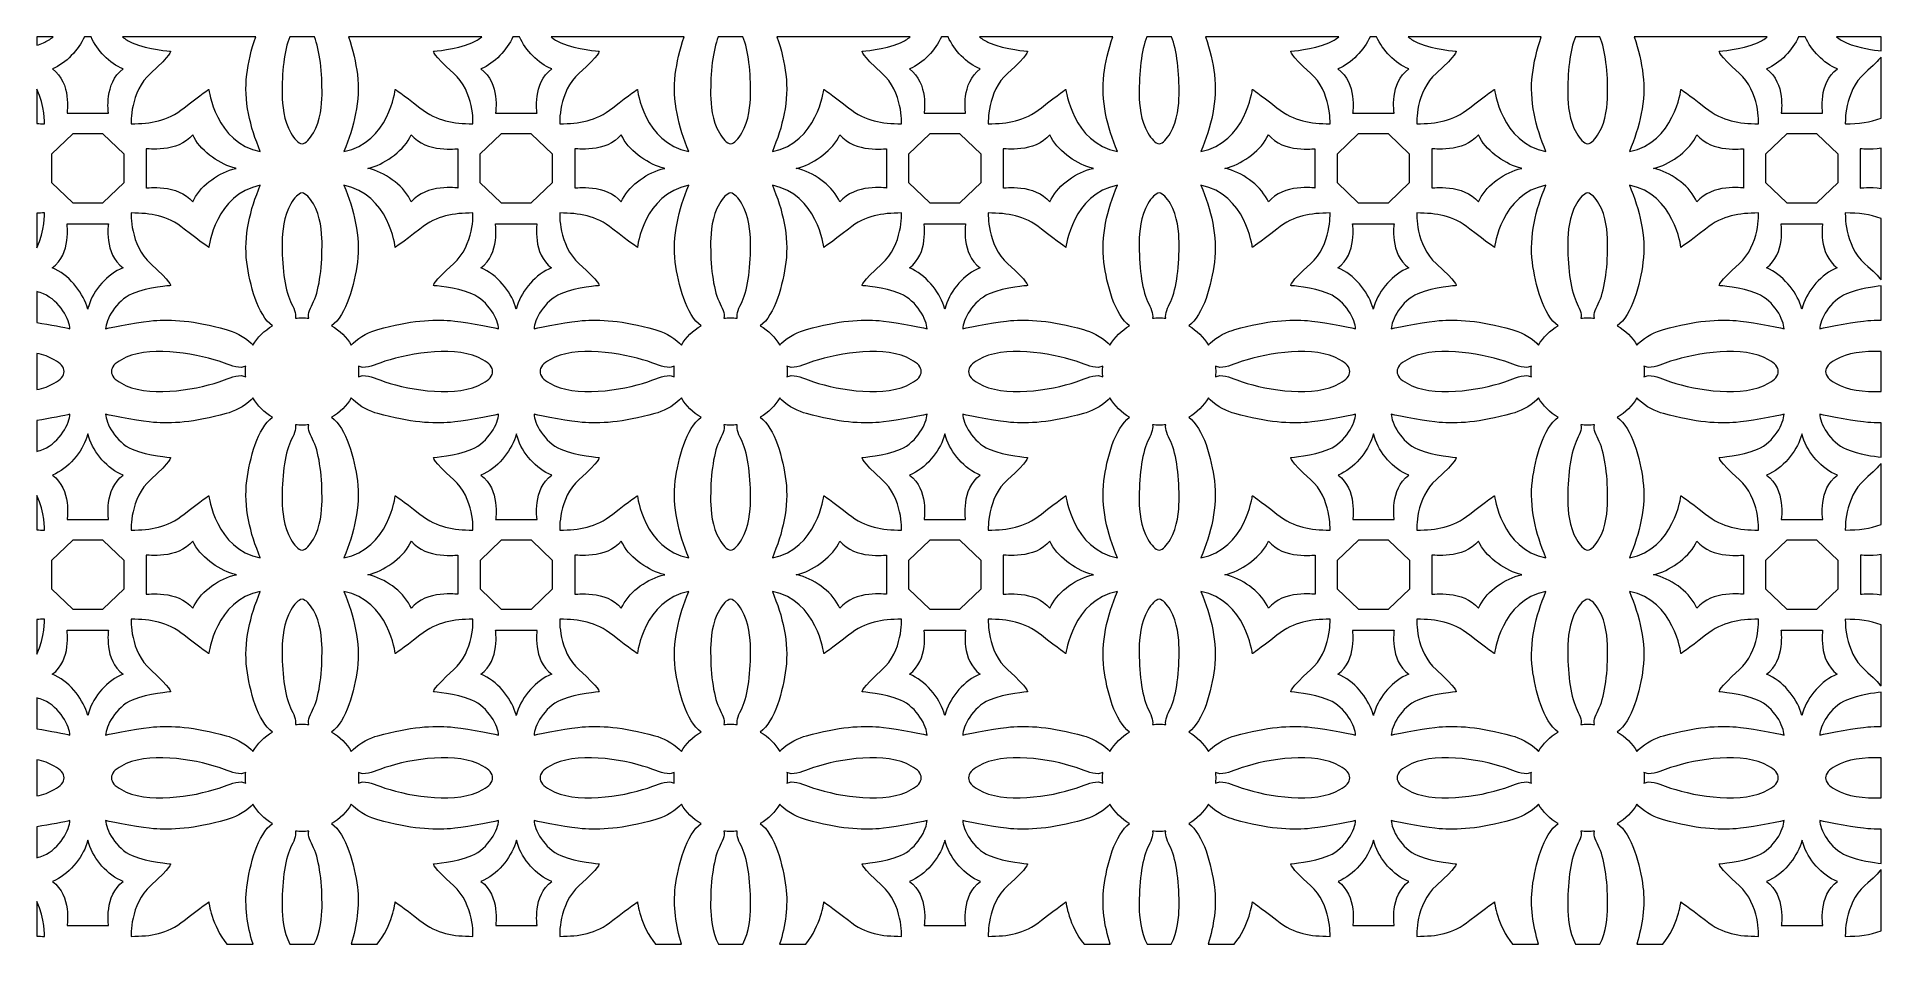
# Model space of a CAD drawing. Header units: millimetres. Extents: x -1200 to 1200, y -590 to 590.
import ezdxf

# ---------------------------------------------------------------- set-up
doc = ezdxf.new("R2010")
doc.units = ezdxf.units.MM
doc.header["$MEASUREMENT"] = 0
doc.layers.add('Layer 1', color=7, linetype='Continuous')

msp = doc.modelspace()

# ---------------------------------------------------------------- linework, layer by layer
at = {"layer": 'Layer 1', "color": 250, "lineweight": 20}
for points, knots in [([(-1178.9144, 589.9734), (-1182.7168, 586.8395), (-1186.9631, 584.1543), (-1191.6161, 582.2189), (-1194.3481, 581.0838), (-1197.1825, 580.0643), (-1200.05, 579.1488), (-1200.05, 579.1488), (-1200.05, 589.9734), (-1200.05, 589.9734), (-1200.05, 589.9734), (-1178.9144, 589.9734), (-1178.9144, 589.9734)], [0, 0, 0, 0, 0.25, 0.25, 0.25, 0.5, 0.5, 0.5, 0.75, 0.75, 0.75, 1, 1, 1, 1]), ([(-1160.8255, 490.9546), (-1160.8255, 490.9546), (-1154.7071, 530.1769), (-1179.9309, 548.37), (-1161.7708, 555.6665), (-1146.0925, 573.3036), (-1138.2482, 589.9734), (-1138.2482, 589.9734), (-1129.61, 589.9734), (-1129.61, 589.9734), (-1121.623, 572.2351), (-1105.7669, 555.5281), (-1087.7533, 548.37), (-1112.9776, 530.1769), (-1106.8593, 490.9546), (-1106.8593, 490.9546), (-1106.8593, 490.9546), (-1160.8255, 490.9546), (-1160.8255, 490.9546)], [0, 0, 0, 0, 0.166666667, 0.166666667, 0.166666667, 0.333333333, 0.333333333, 0.333333333, 0.5, 0.5, 0.5, 0.666666667, 0.666666667, 0.666666667, 0.833333333, 0.833333333, 0.833333333, 1, 1, 1, 1]), ([(-915.2925, 589.9734), (-921.2222, 574.0482), (-925.038, 555.8411), (-926.9028, 541.0783), (-931.133, 507.5856), (-922.5927, 472.3907), (-909.2666, 440.9981), (-967.5113, 451.7444), (-976.3157, 521.7148), (-976.3157, 521.7148), (-976.3157, 521.7148), (-984.798, 516.1839), (-1008.1852, 497.8609), (-1031.5768, 479.5278), (-1051.2362, 477.5074), (-1077.3446, 476.9237), (-1077.3446, 476.9237), (-1079.371, 518.5159), (-1051.9181, 542.9541), (-1024.4502, 567.3894), (-1026.1512, 571.4648), (-1026.1512, 571.4648), (-1026.1512, 571.4648), (-1054.2919, 573.2067), (-1075.9825, 582.2194), (-1080.6351, 584.1547), (-1084.8813, 586.8396), (-1088.6834, 589.9734), (-1088.6834, 589.9734), (-915.2925, 589.9734), (-915.2925, 589.9734)], [0, 0, 0, 0, 0.1, 0.1, 0.1, 0.2, 0.2, 0.2, 0.3, 0.3, 0.3, 0.4, 0.4, 0.4, 0.5, 0.5, 0.5, 0.6, 0.6, 0.6, 0.7, 0.7, 0.7, 0.8, 0.8, 0.8, 0.9, 0.9, 0.9, 1, 1, 1, 1]), ([(-854.9567, 450.8908), (-859.9941, 451.8544), (-864.797, 456.9262), (-869.6252, 465.0129), (-879.0507, 480.7958), (-880.7559, 502.5832), (-880.9071, 514.5143), (-881.2728, 543.1318), (-878.1675, 572.7062), (-870.9562, 589.9734), (-870.9562, 589.9734), (-838.9578, 589.9734), (-838.9578, 589.9734), (-831.7451, 572.7062), (-828.6402, 543.1318), (-829.0065, 514.5143), (-829.1572, 502.5832), (-830.8624, 480.7958), (-840.2879, 465.0129), (-845.1166, 456.9262), (-849.9206, 451.8544), (-854.9567, 450.8908)], [0, 0, 0, 0, 0.142857143, 0.142857143, 0.142857143, 0.285714286, 0.285714286, 0.285714286, 0.428571429, 0.428571429, 0.428571429, 0.571428571, 0.571428571, 0.571428571, 0.714285714, 0.714285714, 0.714285714, 0.857142857, 0.857142857, 0.857142857, 1, 1, 1, 1]), ([(-621.2297, 589.9734), (-625.0319, 586.8396), (-629.278, 584.1547), (-633.9306, 582.2194), (-655.6212, 573.2067), (-683.7619, 571.4648), (-683.7619, 571.4648), (-683.7619, 571.4648), (-685.4639, 567.3894), (-657.9949, 542.9541), (-630.5426, 518.5159), (-632.5689, 476.9237), (-632.5689, 476.9237), (-658.6769, 477.5074), (-678.3362, 479.5278), (-701.7278, 497.8609), (-725.1151, 516.1839), (-733.5978, 521.7148), (-733.5978, 521.7148), (-733.5978, 521.7148), (-742.4018, 451.7444), (-800.6459, 440.9981), (-787.3204, 472.3907), (-778.78, 507.5856), (-783.0113, 541.0783), (-784.8761, 555.8411), (-788.692, 574.0483), (-794.6217, 589.9734), (-794.6217, 589.9734), (-621.2297, 589.9734), (-621.2297, 589.9734)], [0, 0, 0, 0, 0.1, 0.1, 0.1, 0.2, 0.2, 0.2, 0.3, 0.3, 0.3, 0.4, 0.4, 0.4, 0.5, 0.5, 0.5, 0.6, 0.6, 0.6, 0.7, 0.7, 0.7, 0.8, 0.8, 0.8, 0.9, 0.9, 0.9, 1, 1, 1, 1]), ([(-603.1398, 490.955), (-603.1398, 490.955), (-597.0222, 530.1775), (-622.2459, 548.3705), (-604.0856, 555.667), (-588.4075, 573.3041), (-580.5632, 589.9734), (-580.5632, 589.9734), (-571.9241, 589.9734), (-571.9241, 589.9734), (-563.9371, 572.2352), (-548.0806, 555.5285), (-530.0676, 548.3705), (-555.2919, 530.1775), (-549.1742, 490.955), (-549.1742, 490.955), (-549.1742, 490.955), (-603.1398, 490.955), (-603.1398, 490.955)], [0, 0, 0, 0, 0.166666667, 0.166666667, 0.166666667, 0.333333333, 0.333333333, 0.333333333, 0.5, 0.5, 0.5, 0.666666667, 0.666666667, 0.666666667, 0.833333333, 0.833333333, 0.833333333, 1, 1, 1, 1]), ([(-357.6073, 589.9734), (-363.5368, 574.0486), (-367.3523, 555.8417), (-369.2168, 541.0788), (-373.4479, 507.5856), (-364.907, 472.3917), (-351.5816, 440.9986), (-409.8257, 451.745), (-418.6301, 521.7148), (-418.6301, 521.7148), (-418.6301, 521.7148), (-427.113, 516.1844), (-450.5002, 497.8615), (-473.8912, 479.5289), (-493.5506, 477.5077), (-519.6595, 476.9243), (-519.6595, 476.9243), (-521.6853, 518.5163), (-494.2331, 542.9547), (-466.7647, 567.39), (-468.4656, 571.4654), (-468.4656, 571.4654), (-468.4656, 571.4654), (-496.6068, 573.2073), (-518.2968, 582.2198), (-522.9494, 584.155), (-527.1953, 586.8399), (-530.9974, 589.9734), (-530.9974, 589.9734), (-357.6073, 589.9734), (-357.6073, 589.9734)], [0, 0, 0, 0, 0.1, 0.1, 0.1, 0.2, 0.2, 0.2, 0.3, 0.3, 0.3, 0.4, 0.4, 0.4, 0.5, 0.5, 0.5, 0.6, 0.6, 0.6, 0.7, 0.7, 0.7, 0.8, 0.8, 0.8, 0.9, 0.9, 0.9, 1, 1, 1, 1]), ([(-297.2712, 450.8913), (-302.3086, 451.8556), (-307.112, 456.9268), (-311.9401, 465.0134), (-321.365, 480.7963), (-323.0704, 502.5835), (-323.221, 514.5149), (-323.5873, 543.1319), (-320.482, 572.7056), (-313.2714, 589.9734), (-313.2714, 589.9734), (-281.2718, 589.9734), (-281.2718, 589.9734), (-274.0598, 572.7056), (-270.9546, 543.1319), (-271.321, 514.5149), (-271.472, 502.5835), (-273.1774, 480.7963), (-282.6023, 465.0134), (-287.431, 456.9268), (-292.2349, 451.8556), (-297.2712, 450.8913)], [0, 0, 0, 0, 0.142857143, 0.142857143, 0.142857143, 0.285714286, 0.285714286, 0.285714286, 0.428571429, 0.428571429, 0.428571429, 0.571428571, 0.571428571, 0.571428571, 0.714285714, 0.714285714, 0.714285714, 0.857142857, 0.857142857, 0.857142857, 1, 1, 1, 1]), ([(-63.5447, 589.9734), (-67.3468, 586.8399), (-71.5926, 584.155), (-76.2451, 582.2198), (-97.9356, 573.2073), (-126.0768, 571.4654), (-126.0768, 571.4654), (-126.0768, 571.4654), (-127.7784, 567.39), (-100.3093, 542.9547), (-72.8571, 518.5163), (-74.8834, 476.9243), (-74.8834, 476.9243), (-100.9918, 477.5077), (-120.6512, 479.5289), (-144.0422, 497.8615), (-167.4294, 516.1844), (-175.9123, 521.7148), (-175.9123, 521.7148), (-175.9123, 521.7148), (-184.7162, 451.745), (-242.9604, 440.9986), (-229.6348, 472.3917), (-221.0945, 507.5856), (-225.3262, 541.0788), (-227.1907, 555.8418), (-231.0063, 574.0486), (-236.9358, 589.9734), (-236.9358, 589.9734), (-63.5447, 589.9734), (-63.5447, 589.9734)], [0, 0, 0, 0, 0.1, 0.1, 0.1, 0.2, 0.2, 0.2, 0.3, 0.3, 0.3, 0.4, 0.4, 0.4, 0.5, 0.5, 0.5, 0.6, 0.6, 0.6, 0.7, 0.7, 0.7, 0.8, 0.8, 0.8, 0.9, 0.9, 0.9, 1, 1, 1, 1]), ([(-45.4543, 490.9557), (-45.4543, 490.9557), (-39.336, 530.178), (-64.5602, 548.3709), (-46.4, 555.6675), (-30.722, 573.3039), (-22.8778, 589.9734), (-22.8778, 589.9734), (-14.2383, 589.9734), (-14.2383, 589.9734), (-6.2512, 572.2355), (9.6046, 555.5289), (27.6179, 548.3709), (2.3937, 530.178), (8.5114, 490.9557), (8.5114, 490.9557), (8.5114, 490.9557), (-45.4543, 490.9557), (-45.4543, 490.9557)], [0, 0, 0, 0, 0.166666667, 0.166666667, 0.166666667, 0.333333333, 0.333333333, 0.333333333, 0.5, 0.5, 0.5, 0.666666667, 0.666666667, 0.666666667, 0.833333333, 0.833333333, 0.833333333, 1, 1, 1, 1]), ([(200.0778, 589.9734), (194.1485, 574.0486), (190.3331, 555.842), (188.4689, 541.0793), (184.2376, 507.5865), (192.7786, 472.3922), (206.1041, 440.9996), (147.86, 451.7454), (139.0554, 521.7152), (139.0554, 521.7152), (139.0554, 521.7152), (130.5727, 516.1844), (107.1854, 497.8619), (83.7949, 479.5294), (64.1345, 477.5083), (38.0265, 476.9248), (38.0265, 476.9248), (36.0002, 518.5169), (63.4525, 542.9553), (90.9209, 567.39), (89.2199, 571.4654), (89.2199, 571.4654), (89.2199, 571.4654), (61.0794, 573.2082), (39.3887, 582.2205), (34.7364, 584.1556), (30.4907, 586.8401), (26.6888, 589.9734), (26.6888, 589.9734), (200.0778, 589.9734), (200.0778, 589.9734)], [0, 0, 0, 0, 0.1, 0.1, 0.1, 0.2, 0.2, 0.2, 0.3, 0.3, 0.3, 0.4, 0.4, 0.4, 0.5, 0.5, 0.5, 0.6, 0.6, 0.6, 0.7, 0.7, 0.7, 0.8, 0.8, 0.8, 0.9, 0.9, 0.9, 1, 1, 1, 1]), ([(260.4139, 450.8918), (255.3771, 451.8561), (250.5737, 456.9277), (245.7455, 465.0143), (236.3205, 480.7969), (234.6152, 502.5841), (234.4641, 514.5154), (234.0978, 543.132), (237.203, 572.7055), (244.4139, 589.9734), (244.4139, 589.9734), (276.4139, 589.9734), (276.4139, 589.9734), (283.6257, 572.7055), (286.7304, 543.132), (286.3647, 514.5154), (286.2135, 502.5841), (284.5083, 480.7969), (275.0828, 465.0143), (270.2546, 456.9277), (265.4507, 451.8561), (260.4139, 450.8918)], [0, 0, 0, 0, 0.142857143, 0.142857143, 0.142857143, 0.285714286, 0.285714286, 0.285714286, 0.428571429, 0.428571429, 0.428571429, 0.571428571, 0.571428571, 0.571428571, 0.714285714, 0.714285714, 0.714285714, 0.857142857, 0.857142857, 0.857142857, 1, 1, 1, 1]), ([(494.1401, 589.9734), (490.3383, 586.8401), (486.0926, 584.1556), (481.4406, 582.2205), (459.7499, 573.2082), (431.6094, 571.4654), (431.6094, 571.4654), (431.6094, 571.4654), (429.9078, 567.39), (457.3763, 542.9553), (484.8286, 518.5169), (482.8022, 476.9248), (482.8022, 476.9248), (456.6944, 477.5083), (437.0344, 479.5294), (413.6428, 497.8619), (390.2561, 516.1844), (381.7733, 521.7152), (381.7733, 521.7152), (381.7733, 521.7152), (372.9694, 451.7454), (314.7248, 440.9996), (328.0508, 472.3922), (336.5911, 507.5865), (332.36, 541.0793), (330.4949, 555.8421), (326.679, 574.0487), (320.7495, 589.9734), (320.7495, 589.9734), (494.1401, 589.9734), (494.1401, 589.9734)], [0, 0, 0, 0, 0.1, 0.1, 0.1, 0.2, 0.2, 0.2, 0.3, 0.3, 0.3, 0.4, 0.4, 0.4, 0.5, 0.5, 0.5, 0.6, 0.6, 0.6, 0.7, 0.7, 0.7, 0.8, 0.8, 0.8, 0.9, 0.9, 0.9, 1, 1, 1, 1]), ([(512.2314, 490.9561), (512.2314, 490.9561), (518.3491, 530.1786), (493.1253, 548.3715), (511.2853, 555.6677), (526.9626, 573.3038), (534.8073, 589.9734), (534.8073, 589.9734), (543.4473, 589.9734), (543.4473, 589.9734), (551.4341, 572.2356), (567.2902, 555.5293), (585.3031, 548.3715), (560.0787, 530.1786), (566.197, 490.9561), (566.197, 490.9561), (566.197, 490.9561), (512.2314, 490.9561), (512.2314, 490.9561)], [0, 0, 0, 0, 0.166666667, 0.166666667, 0.166666667, 0.333333333, 0.333333333, 0.333333333, 0.5, 0.5, 0.5, 0.666666667, 0.666666667, 0.666666667, 0.833333333, 0.833333333, 0.833333333, 1, 1, 1, 1]), ([(757.7631, 589.9734), (751.8338, 574.0487), (748.0184, 555.8422), (746.1539, 541.0797), (741.9232, 507.587), (750.4637, 472.3927), (763.7897, 440.9996), (705.545, 451.7465), (696.7406, 521.7158), (696.7406, 521.7158), (696.7406, 521.7158), (688.2582, 516.1848), (664.871, 497.8631), (641.48, 479.5299), (621.82, 477.5087), (595.7122, 476.9254), (595.7122, 476.9254), (593.6854, 518.5174), (621.1376, 542.9557), (648.6066, 567.3905), (646.9051, 571.4659), (646.9051, 571.4659), (646.9051, 571.4659), (618.7644, 573.2087), (597.0738, 582.2209), (592.4219, 584.1559), (588.1764, 586.8403), (584.3747, 589.9734), (584.3747, 589.9734), (757.7631, 589.9734), (757.7631, 589.9734)], [0, 0, 0, 0, 0.1, 0.1, 0.1, 0.2, 0.2, 0.2, 0.3, 0.3, 0.3, 0.4, 0.4, 0.4, 0.5, 0.5, 0.5, 0.6, 0.6, 0.6, 0.7, 0.7, 0.7, 0.8, 0.8, 0.8, 0.9, 0.9, 0.9, 1, 1, 1, 1]), ([(818.0995, 450.8922), (813.0627, 451.8565), (808.2592, 456.9277), (803.4312, 465.015), (794.0061, 480.7973), (792.3003, 502.5846), (792.1497, 514.5158), (791.7834, 543.1325), (794.889, 572.7059), (802.0995, 589.9734), (802.0995, 589.9734), (834.0993, 589.9734), (834.0993, 589.9734), (841.312, 572.7059), (844.4161, 543.1325), (844.0503, 514.5158), (843.8992, 502.5846), (842.1939, 480.7973), (832.7684, 465.015), (827.9396, 456.9277), (823.1362, 451.8565), (818.0995, 450.8922)], [0, 0, 0, 0, 0.142857143, 0.142857143, 0.142857143, 0.285714286, 0.285714286, 0.285714286, 0.428571429, 0.428571429, 0.428571429, 0.571428571, 0.571428571, 0.571428571, 0.714285714, 0.714285714, 0.714285714, 0.857142857, 0.857142857, 0.857142857, 1, 1, 1, 1]), ([(1051.8249, 589.9734), (1048.0231, 586.8403), (1043.7775, 584.1559), (1039.1256, 582.2209), (1017.4351, 573.2087), (989.2944, 571.4659), (989.2944, 571.4659), (989.2944, 571.4659), (987.593, 567.3905), (1015.0619, 542.9557), (1042.5136, 518.5174), (1040.4873, 476.9254), (1040.4873, 476.9254), (1014.38, 477.5087), (994.7195, 479.5299), (971.329, 497.8631), (947.9413, 516.1848), (939.4584, 521.7158), (939.4584, 521.7158), (939.4584, 521.7158), (930.6545, 451.7465), (872.4109, 440.9996), (885.7358, 472.3927), (894.2762, 507.587), (890.045, 541.0797), (888.1802, 555.8424), (884.3647, 574.0487), (878.4352, 589.9734), (878.4352, 589.9734), (1051.8249, 589.9734), (1051.8249, 589.9734)], [0, 0, 0, 0, 0.1, 0.1, 0.1, 0.2, 0.2, 0.2, 0.3, 0.3, 0.3, 0.4, 0.4, 0.4, 0.5, 0.5, 0.5, 0.6, 0.6, 0.6, 0.7, 0.7, 0.7, 0.8, 0.8, 0.8, 0.9, 0.9, 0.9, 1, 1, 1, 1]), ([(1069.9169, 490.9567), (1069.9169, 490.9567), (1076.0347, 530.1789), (1050.811, 548.3725), (1068.9704, 555.6678), (1084.648, 573.3041), (1092.4928, 589.9734), (1092.4928, 589.9734), (1101.1332, 589.9734), (1101.1332, 589.9734), (1109.1204, 572.2361), (1124.9761, 555.5299), (1142.9892, 548.3725), (1117.7644, 530.1789), (1123.8821, 490.9567), (1123.8821, 490.9567), (1123.8821, 490.9567), (1069.9169, 490.9567), (1069.9169, 490.9567)], [0, 0, 0, 0, 0.166666667, 0.166666667, 0.166666667, 0.333333333, 0.333333333, 0.333333333, 0.5, 0.5, 0.5, 0.666666667, 0.666666667, 0.666666667, 0.833333333, 0.833333333, 0.833333333, 1, 1, 1, 1]), ([(1199.95, 571.87), (1191.0667, 572.7732), (1171.0868, 575.4377), (1154.7595, 582.2214), (1150.1079, 584.1563), (1145.8626, 586.8406), (1142.0611, 589.9734), (1142.0611, 589.9734), (1199.95, 589.9734), (1199.95, 589.9734), (1199.95, 589.9734), (1199.95, 571.87), (1199.95, 571.87)], [0, 0, 0, 0, 0.25, 0.25, 0.25, 0.5, 0.5, 0.5, 0.75, 0.75, 0.75, 1, 1, 1, 1]), ([(1199.95, 484.3849), (1185.2882, 478.3409), (1170.7704, 477.3141), (1153.3972, 476.9257), (1153.3972, 476.9257), (1151.3709, 518.5179), (1178.8232, 542.9567), (1190.0059, 552.9043), (1196.3534, 559.477), (1199.95, 563.7746), (1199.95, 563.7746), (1199.95, 484.3849), (1199.95, 484.3849)], [0, 0, 0, 0, 0.25, 0.25, 0.25, 0.5, 0.5, 0.5, 0.75, 0.75, 0.75, 1, 1, 1, 1]), ([(-1200.05, 522.1709), (-1189.1218, 500.2085), (-1190.2547, 476.9232), (-1190.2547, 476.9232), (-1193.6199, 476.9984), (-1196.8773, 477.098), (-1200.05, 477.2528), (-1200.05, 477.2528), (-1200.05, 522.1709), (-1200.05, 522.1709)], [0, 0, 0, 0, 0.333333333, 0.333333333, 0.333333333, 0.666666667, 0.666666667, 0.666666667, 1, 1, 1, 1]), ([(-1181.1061, 400.4379), (-1181.1061, 400.4379), (-1181.1061, 437.5225), (-1181.1061, 437.5225), (-1181.1061, 437.5225), (-1153.4348, 463.7455), (-1153.4348, 463.7455), (-1153.4348, 463.7455), (-1114.3026, 463.7455), (-1114.3026, 463.7455), (-1114.3026, 463.7455), (-1086.6298, 437.523), (-1086.6298, 437.523), (-1086.6298, 437.523), (-1086.6298, 400.439), (-1086.6298, 400.439), (-1086.6298, 400.439), (-1114.301, 374.2149), (-1114.301, 374.2149), (-1114.301, 374.2149), (-1153.4348, 374.2155), (-1153.4348, 374.2155), (-1153.4348, 374.2155), (-1181.1061, 400.4379), (-1181.1061, 400.4379)], [0, 0, 0, 0, 0.125, 0.125, 0.125, 0.25, 0.25, 0.25, 0.375, 0.375, 0.375, 0.5, 0.5, 0.5, 0.625, 0.625, 0.625, 0.75, 0.75, 0.75, 0.875, 0.875, 0.875, 1, 1, 1, 1]), ([(-1057.8461, 444.5528), (-1057.8461, 444.5528), (-1016.4567, 438.7552), (-997.2588, 462.6584), (-988.3511, 442.7492), (-964.8391, 425.9857), (-945.199, 420.2255), (-938.9921, 418.4051), (-938.9269, 419.5363), (-945.2405, 417.7583), (-966.796, 411.6826), (-988.6189, 394.8315), (-997.2588, 375.3061), (-1016.4567, 399.2102), (-1057.8461, 393.4128), (-1057.8461, 393.4128), (-1057.8461, 393.4128), (-1057.8461, 444.5528), (-1057.8461, 444.5528)], [0, 0, 0, 0, 0.166666667, 0.166666667, 0.166666667, 0.333333333, 0.333333333, 0.333333333, 0.5, 0.5, 0.5, 0.666666667, 0.666666667, 0.666666667, 0.833333333, 0.833333333, 0.833333333, 1, 1, 1, 1]), ([(-652.2042, 444.5532), (-652.2042, 444.5532), (-693.5935, 438.7558), (-712.7914, 462.659), (-721.6991, 442.7497), (-745.2112, 425.9861), (-764.8512, 420.2259), (-771.0587, 418.4061), (-771.1233, 419.537), (-764.8097, 417.7589), (-743.2541, 411.6837), (-721.4313, 394.8321), (-712.7914, 375.307), (-693.5935, 399.2108), (-652.2042, 393.4128), (-652.2042, 393.4128), (-652.2042, 393.4128), (-652.2042, 444.5532), (-652.2042, 444.5532)], [0, 0, 0, 0, 0.166666667, 0.166666667, 0.166666667, 0.333333333, 0.333333333, 0.333333333, 0.5, 0.5, 0.5, 0.666666667, 0.666666667, 0.666666667, 0.833333333, 0.833333333, 0.833333333, 1, 1, 1, 1]), ([(-623.4209, 400.4384), (-623.4209, 400.4384), (-623.4209, 437.523), (-623.4209, 437.523), (-623.4209, 437.523), (-595.7498, 463.746), (-595.7498, 463.746), (-595.7498, 463.746), (-556.6165, 463.746), (-556.6165, 463.746), (-556.6165, 463.746), (-528.9442, 437.5234), (-528.9442, 437.5234), (-528.9442, 437.5234), (-528.9448, 400.4395), (-528.9448, 400.4395), (-528.9448, 400.4395), (-556.6159, 374.2155), (-556.6159, 374.2155), (-556.6159, 374.2155), (-595.7487, 374.2159), (-595.7487, 374.2159), (-595.7487, 374.2159), (-623.4209, 400.4384), (-623.4209, 400.4384)], [0, 0, 0, 0, 0.125, 0.125, 0.125, 0.25, 0.25, 0.25, 0.375, 0.375, 0.375, 0.5, 0.5, 0.5, 0.625, 0.625, 0.625, 0.75, 0.75, 0.75, 0.875, 0.875, 0.875, 1, 1, 1, 1]), ([(-500.1604, 444.5532), (-500.1604, 444.5532), (-458.7712, 438.7558), (-439.5732, 462.659), (-430.666, 442.7497), (-407.1534, 425.9861), (-387.5135, 420.2259), (-381.306, 418.4061), (-381.2414, 419.537), (-387.5554, 417.7589), (-409.1109, 411.6837), (-430.9332, 394.8321), (-439.5732, 375.307), (-458.7712, 399.2108), (-500.1604, 393.4128), (-500.1604, 393.4128), (-500.1604, 393.4128), (-500.1604, 444.5532), (-500.1604, 444.5532)], [0, 0, 0, 0, 0.166666667, 0.166666667, 0.166666667, 0.333333333, 0.333333333, 0.333333333, 0.5, 0.5, 0.5, 0.666666667, 0.666666667, 0.666666667, 0.833333333, 0.833333333, 0.833333333, 1, 1, 1, 1]), ([(-94.5185, 444.5537), (-94.5185, 444.5537), (-135.9078, 438.7562), (-155.1063, 462.6595), (-164.0135, 442.7497), (-187.5254, 425.9867), (-207.166, 420.2265), (-213.3731, 418.4068), (-213.4376, 419.5375), (-207.1241, 417.76), (-185.5686, 411.6843), (-163.7463, 394.8326), (-155.1063, 375.3075), (-135.9078, 399.2112), (-94.5185, 393.4133), (-94.5185, 393.4133), (-94.5185, 393.4133), (-94.5185, 444.5537), (-94.5185, 444.5537)], [0, 0, 0, 0, 0.166666667, 0.166666667, 0.166666667, 0.333333333, 0.333333333, 0.333333333, 0.5, 0.5, 0.5, 0.666666667, 0.666666667, 0.666666667, 0.833333333, 0.833333333, 0.833333333, 1, 1, 1, 1]), ([(-65.7353, 400.439), (-65.7353, 400.439), (-65.7353, 437.5234), (-65.7353, 437.5234), (-65.7353, 437.5234), (-38.0641, 463.7465), (-38.0641, 463.7465), (-38.0641, 463.7465), (1.0686, 463.7465), (1.0686, 463.7465), (1.0686, 463.7465), (28.7419, 437.5241), (28.7419, 437.5241), (28.7419, 437.5241), (28.7408, 400.4405), (28.7408, 400.4405), (28.7408, 400.4405), (1.0697, 374.2159), (1.0697, 374.2159), (1.0697, 374.2159), (-38.0636, 374.2164), (-38.0636, 374.2164), (-38.0636, 374.2164), (-65.7353, 400.439), (-65.7353, 400.439)], [0, 0, 0, 0, 0.125, 0.125, 0.125, 0.25, 0.25, 0.25, 0.375, 0.375, 0.375, 0.5, 0.5, 0.5, 0.625, 0.625, 0.625, 0.75, 0.75, 0.75, 0.875, 0.875, 0.875, 1, 1, 1, 1]), ([(57.5246, 444.5537), (57.5246, 444.5537), (98.914, 438.7562), (118.1119, 462.6595), (127.0196, 442.7497), (150.5321, 425.9867), (170.1721, 420.2265), (176.3791, 418.4068), (176.4437, 419.5375), (170.1302, 417.76), (148.5746, 411.6843), (126.7517, 394.8326), (118.1119, 375.3075), (98.914, 399.2112), (57.5246, 393.4133), (57.5246, 393.4133), (57.5246, 393.4133), (57.5246, 444.5537), (57.5246, 444.5537)], [0, 0, 0, 0, 0.166666667, 0.166666667, 0.166666667, 0.333333333, 0.333333333, 0.333333333, 0.5, 0.5, 0.5, 0.666666667, 0.666666667, 0.666666667, 0.833333333, 0.833333333, 0.833333333, 1, 1, 1, 1]), ([(463.167, 444.5548), (463.167, 444.5548), (421.7778, 438.7568), (402.5798, 462.66), (393.6721, 442.7501), (370.1595, 425.9873), (350.5195, 420.227), (344.3125, 418.4071), (344.248, 419.5375), (350.5614, 417.76), (372.1171, 411.6847), (393.9399, 394.8335), (402.5798, 375.3082), (421.7778, 399.2112), (463.167, 393.4139), (463.167, 393.4139), (463.167, 393.4139), (463.167, 444.5548), (463.167, 444.5548)], [0, 0, 0, 0, 0.166666667, 0.166666667, 0.166666667, 0.333333333, 0.333333333, 0.333333333, 0.5, 0.5, 0.5, 0.666666667, 0.666666667, 0.666666667, 0.833333333, 0.833333333, 0.833333333, 1, 1, 1, 1]), ([(491.9498, 400.4395), (491.9498, 400.4395), (491.9498, 437.5241), (491.9498, 437.5241), (491.9498, 437.5241), (519.6215, 463.747), (519.6215, 463.747), (519.6215, 463.747), (558.7542, 463.747), (558.7542, 463.747), (558.7542, 463.747), (586.427, 437.5245), (586.427, 437.5245), (586.427, 437.5245), (586.4264, 400.4409), (586.4264, 400.4409), (586.4264, 400.4409), (558.7553, 374.2164), (558.7553, 374.2164), (558.7553, 374.2164), (519.622, 374.217), (519.622, 374.217), (519.622, 374.217), (491.9498, 400.4395), (491.9498, 400.4395)], [0, 0, 0, 0, 0.125, 0.125, 0.125, 0.25, 0.25, 0.25, 0.375, 0.375, 0.375, 0.5, 0.5, 0.5, 0.625, 0.625, 0.625, 0.75, 0.75, 0.75, 0.875, 0.875, 0.875, 1, 1, 1, 1]), ([(615.2103, 444.5548), (615.2103, 444.5548), (656.5995, 438.7568), (675.7981, 462.66), (684.7052, 442.7501), (708.2172, 425.9873), (727.8578, 420.227), (734.0647, 418.4071), (734.1293, 419.5375), (727.8158, 417.76), (706.2602, 411.6847), (684.4374, 394.8335), (675.7981, 375.3082), (656.5995, 399.2112), (615.2103, 393.4139), (615.2103, 393.4139), (615.2103, 393.4139), (615.2103, 444.5548), (615.2103, 444.5548)], [0, 0, 0, 0, 0.166666667, 0.166666667, 0.166666667, 0.333333333, 0.333333333, 0.333333333, 0.5, 0.5, 0.5, 0.666666667, 0.666666667, 0.666666667, 0.833333333, 0.833333333, 0.833333333, 1, 1, 1, 1]), ([(1020.8522, 444.5548), (1020.8522, 444.5548), (979.4628, 438.7573), (960.2648, 462.6604), (951.3577, 442.7512), (927.8451, 425.9873), (908.2051, 420.2276), (901.9976, 418.4077), (901.9331, 419.5384), (908.2471, 417.7605), (929.8027, 411.6847), (951.625, 394.8342), (960.2648, 375.3082), (979.4628, 399.2118), (1020.8522, 393.4149), (1020.8522, 393.4149), (1020.8522, 393.4149), (1020.8522, 444.5548), (1020.8522, 444.5548)], [0, 0, 0, 0, 0.166666667, 0.166666667, 0.166666667, 0.333333333, 0.333333333, 0.333333333, 0.5, 0.5, 0.5, 0.666666667, 0.666666667, 0.666666667, 0.833333333, 0.833333333, 0.833333333, 1, 1, 1, 1]), ([(1049.6359, 400.4405), (1049.6359, 400.4405), (1049.6359, 437.5245), (1049.6359, 437.5245), (1049.6359, 437.5245), (1077.307, 463.7476), (1077.307, 463.7476), (1077.307, 463.7476), (1116.4392, 463.7476), (1116.4392, 463.7476), (1116.4392, 463.7476), (1144.1125, 437.5251), (1144.1125, 437.5251), (1144.1125, 437.5251), (1144.1121, 400.4409), (1144.1121, 400.4409), (1144.1121, 400.4409), (1116.4404, 374.217), (1116.4404, 374.217), (1116.4404, 374.217), (1077.3076, 374.2174), (1077.3076, 374.2174), (1077.3076, 374.2174), (1049.6359, 400.4405), (1049.6359, 400.4405)], [0, 0, 0, 0, 0.125, 0.125, 0.125, 0.25, 0.25, 0.25, 0.375, 0.375, 0.375, 0.5, 0.5, 0.5, 0.625, 0.625, 0.625, 0.75, 0.75, 0.75, 0.875, 0.875, 0.875, 1, 1, 1, 1]), ([(1172.8959, 444.5548), (1172.8959, 444.5548), (1185.4579, 442.7973), (1199.95, 445.2133), (1199.95, 445.2133), (1199.95, 392.756), (1199.95, 392.756), (1185.4579, 395.1723), (1172.8959, 393.4149), (1172.8959, 393.4149), (1172.8959, 393.4149), (1172.8959, 444.5548), (1172.8959, 444.5548)], [0, 0, 0, 0, 0.25, 0.25, 0.25, 0.5, 0.5, 0.5, 0.75, 0.75, 0.75, 1, 1, 1, 1]), ([(-919.0498, 189.0811), (-919.7027, 189.9573), (-920.4486, 190.8153), (-921.2859, 191.6466), (-929.9606, 200.2664), (-944.2316, 207.1446), (-953.577, 209.3004), (-995.6804, 221.279), (-1026.0701, 222.7976), (-1048.1984, 220.9406), (-1059.3249, 220.0017), (-1101.9934, 213.1862), (-1110.5623, 210.0627), (-1110.5699, 221.4074), (-1097.6827, 246.7095), (-1075.9825, 255.7363), (-1054.2919, 264.7485), (-1026.1512, 266.4899), (-1026.1512, 266.4899), (-1026.1512, 266.4899), (-1024.4502, 270.5658), (-1051.9181, 295.0017), (-1079.371, 319.4394), (-1077.3446, 361.0327), (-1077.3446, 361.0327), (-1051.2362, 360.4485), (-1031.5768, 358.4263), (-1008.1852, 340.0939), (-984.798, 321.772), (-976.3157, 316.2406), (-976.3157, 316.2406), (-976.3157, 316.2406), (-967.5113, 386.2115), (-909.2666, 396.9572), (-922.5927, 365.5646), (-931.133, 330.3702), (-926.9028, 296.8769), (-923.3197, 268.5101), (-912.5374, 227.4189), (-893.3829, 214.2528), (-904.0244, 208.067), (-912.8826, 199.3924), (-919.0498, 189.0811)], [0, 0, 0, 0, 0.071428571, 0.071428571, 0.071428571, 0.142857143, 0.142857143, 0.142857143, 0.214285714, 0.214285714, 0.214285714, 0.285714286, 0.285714286, 0.285714286, 0.357142857, 0.357142857, 0.357142857, 0.428571429, 0.428571429, 0.428571429, 0.5, 0.5, 0.5, 0.571428571, 0.571428571, 0.571428571, 0.642857143, 0.642857143, 0.642857143, 0.714285714, 0.714285714, 0.714285714, 0.785714286, 0.785714286, 0.785714286, 0.857142857, 0.857142857, 0.857142857, 0.928571429, 0.928571429, 0.928571429, 1, 1, 1, 1]), ([(-863.6741, 224.0166), (-862.134, 230.5851), (-866.086, 237.4252), (-870.0193, 245.8543), (-877.8993, 262.7421), (-881.2883, 293.6123), (-880.9071, 323.442), (-880.7559, 335.3712), (-879.0507, 357.1588), (-869.6252, 372.9424), (-864.797, 381.0295), (-859.9941, 386.1014), (-854.9567, 387.0649), (-849.9206, 386.1014), (-845.1166, 381.0295), (-840.2879, 372.9424), (-830.8624, 357.1588), (-829.1572, 335.3712), (-829.0065, 323.442), (-828.6247, 293.6123), (-832.0132, 262.7421), (-839.8949, 245.8543), (-843.8271, 237.4252), (-847.7797, 230.5851), (-846.2395, 224.0166), (-849.0989, 224.3361), (-852.0061, 224.5064), (-854.9563, 224.5064), (-857.907, 224.5064), (-860.8142, 224.3361), (-863.6741, 224.0166)], [0, 0, 0, 0, 0.1, 0.1, 0.1, 0.2, 0.2, 0.2, 0.3, 0.3, 0.3, 0.4, 0.4, 0.4, 0.5, 0.5, 0.5, 0.6, 0.6, 0.6, 0.7, 0.7, 0.7, 0.8, 0.8, 0.8, 0.9, 0.9, 0.9, 1, 1, 1, 1]), ([(-816.5308, 214.2533), (-797.3763, 227.4194), (-786.5945, 268.5105), (-783.0113, 296.8769), (-778.78, 330.3702), (-787.3204, 365.5646), (-800.6459, 396.9572), (-742.4018, 386.2115), (-733.5978, 316.2406), (-733.5978, 316.2406), (-733.5978, 316.2406), (-725.1151, 321.772), (-701.7278, 340.0939), (-678.3362, 358.4263), (-658.6769, 360.4485), (-632.5689, 361.0327), (-632.5689, 361.0327), (-630.5426, 319.4394), (-657.9949, 295.0017), (-685.4639, 270.5658), (-683.7619, 266.4899), (-683.7619, 266.4899), (-683.7619, 266.4899), (-655.6212, 264.7485), (-633.9306, 255.7363), (-612.2304, 246.7095), (-599.3426, 221.4074), (-599.3512, 210.0627), (-607.9201, 213.1862), (-650.5892, 220.0017), (-661.7152, 220.9406), (-683.8436, 222.7976), (-714.2337, 221.279), (-756.3355, 209.3004), (-765.682, 207.1446), (-779.953, 200.2664), (-788.6282, 191.6466), (-789.465, 190.8153), (-790.2094, 189.9573), (-790.8633, 189.0817), (-797.0311, 199.3918), (-805.886, 208.0696), (-816.5308, 214.2533)], [0, 0, 0, 0, 0.071428571, 0.071428571, 0.071428571, 0.142857143, 0.142857143, 0.142857143, 0.214285714, 0.214285714, 0.214285714, 0.285714286, 0.285714286, 0.285714286, 0.357142857, 0.357142857, 0.357142857, 0.428571429, 0.428571429, 0.428571429, 0.5, 0.5, 0.5, 0.571428571, 0.571428571, 0.571428571, 0.642857143, 0.642857143, 0.642857143, 0.714285714, 0.714285714, 0.714285714, 0.785714286, 0.785714286, 0.785714286, 0.857142857, 0.857142857, 0.857142857, 0.928571429, 0.928571429, 0.928571429, 1, 1, 1, 1]), ([(-361.3642, 189.0817), (-362.0175, 189.9577), (-362.7629, 190.8159), (-363.6008, 191.6476), (-372.2756, 200.2668), (-386.5459, 207.1446), (-395.8909, 209.3008), (-437.9942, 221.2799), (-468.3844, 222.7981), (-490.5128, 220.9416), (-501.6394, 220.0017), (-544.3084, 213.1867), (-552.8768, 210.0632), (-552.8843, 221.4079), (-539.9976, 246.7105), (-518.2968, 255.7369), (-496.6068, 264.7485), (-468.4656, 266.491), (-468.4656, 266.491), (-468.4656, 266.491), (-466.7647, 270.5668), (-494.2331, 295.0021), (-521.6853, 319.4399), (-519.6595, 361.033), (-519.6595, 361.033), (-493.5506, 360.4491), (-473.8912, 358.4274), (-450.5002, 340.0943), (-427.113, 321.7724), (-418.6301, 316.2415), (-418.6301, 316.2415), (-418.6301, 316.2415), (-409.8257, 386.2118), (-351.5816, 396.9577), (-364.907, 365.5651), (-373.4479, 330.3707), (-369.2168, 296.8774), (-365.6341, 268.5105), (-354.8517, 227.4194), (-335.6974, 214.2533), (-346.3393, 208.0675), (-355.197, 199.3924), (-361.3642, 189.0817)], [0, 0, 0, 0, 0.071428571, 0.071428571, 0.071428571, 0.142857143, 0.142857143, 0.142857143, 0.214285714, 0.214285714, 0.214285714, 0.285714286, 0.285714286, 0.285714286, 0.357142857, 0.357142857, 0.357142857, 0.428571429, 0.428571429, 0.428571429, 0.5, 0.5, 0.5, 0.571428571, 0.571428571, 0.571428571, 0.642857143, 0.642857143, 0.642857143, 0.714285714, 0.714285714, 0.714285714, 0.785714286, 0.785714286, 0.785714286, 0.857142857, 0.857142857, 0.857142857, 0.928571429, 0.928571429, 0.928571429, 1, 1, 1, 1]), ([(-305.9885, 224.0166), (-304.4484, 230.5861), (-308.4004, 237.4263), (-312.3342, 245.8549), (-320.2137, 262.7427), (-323.6028, 293.613), (-323.221, 323.442), (-323.0704, 335.3717), (-321.365, 357.1594), (-311.9401, 372.9429), (-307.112, 381.0299), (-302.3086, 386.1014), (-297.2712, 387.0654), (-292.2349, 386.1014), (-287.431, 381.0299), (-282.6023, 372.9429), (-273.1774, 357.1594), (-271.472, 335.3717), (-271.321, 323.442), (-270.9391, 293.613), (-274.3281, 262.7427), (-282.2092, 245.8549), (-286.1414, 237.4263), (-290.0946, 230.5861), (-288.5539, 224.0166), (-291.4132, 224.3361), (-294.3204, 224.5064), (-297.2706, 224.5064), (-300.2214, 224.5064), (-303.1286, 224.3367), (-305.9885, 224.0166)], [0, 0, 0, 0, 0.1, 0.1, 0.1, 0.2, 0.2, 0.2, 0.3, 0.3, 0.3, 0.4, 0.4, 0.4, 0.5, 0.5, 0.5, 0.6, 0.6, 0.6, 0.7, 0.7, 0.7, 0.8, 0.8, 0.8, 0.9, 0.9, 0.9, 1, 1, 1, 1]), ([(-258.845, 214.2539), (-239.6907, 227.4199), (-228.9088, 268.5105), (-225.3262, 296.8774), (-221.0945, 330.3707), (-229.6348, 365.5651), (-242.9604, 396.9577), (-184.7162, 386.2118), (-175.9123, 316.2415), (-175.9123, 316.2415), (-175.9123, 316.2415), (-167.4294, 321.7724), (-144.0422, 340.0943), (-120.6512, 358.4274), (-100.9918, 360.4491), (-74.8834, 361.033), (-74.8834, 361.033), (-72.8571, 319.4399), (-100.3093, 295.0021), (-127.7784, 270.5668), (-126.0768, 266.491), (-126.0768, 266.491), (-126.0768, 266.491), (-97.9356, 264.7485), (-76.2451, 255.7369), (-54.5448, 246.7105), (-41.6576, 221.4079), (-41.665, 210.0632), (-50.2345, 213.1867), (-92.9037, 220.0017), (-104.0302, 220.9416), (-126.1581, 222.7981), (-156.5486, 221.2799), (-198.6505, 209.3008), (-207.9964, 207.1446), (-222.2673, 200.2668), (-230.9422, 191.6476), (-231.7795, 190.8159), (-232.5242, 189.9577), (-233.1777, 189.0821), (-239.3459, 199.3924), (-248.201, 208.0701), (-258.845, 214.2539)], [0, 0, 0, 0, 0.071428571, 0.071428571, 0.071428571, 0.142857143, 0.142857143, 0.142857143, 0.214285714, 0.214285714, 0.214285714, 0.285714286, 0.285714286, 0.285714286, 0.357142857, 0.357142857, 0.357142857, 0.428571429, 0.428571429, 0.428571429, 0.5, 0.5, 0.5, 0.571428571, 0.571428571, 0.571428571, 0.642857143, 0.642857143, 0.642857143, 0.714285714, 0.714285714, 0.714285714, 0.785714286, 0.785714286, 0.785714286, 0.857142857, 0.857142857, 0.857142857, 0.928571429, 0.928571429, 0.928571429, 1, 1, 1, 1]), ([(196.3214, 189.0821), (195.6686, 189.9582), (194.9226, 190.8165), (194.0854, 191.6482), (185.41, 200.2674), (171.1396, 207.1453), (161.7942, 209.3014), (119.6914, 221.2799), (89.3006, 222.7986), (67.1728, 220.9421), (56.0468, 220.0029), (13.3771, 213.1867), (4.8088, 210.0638), (4.8007, 221.4084), (17.688, 246.711), (39.3887, 255.7374), (61.0794, 264.7489), (89.2199, 266.4914), (89.2199, 266.4914), (89.2199, 266.4914), (90.9209, 270.5673), (63.4525, 295.0026), (36.0002, 319.4405), (38.0265, 361.033), (38.0265, 361.033), (64.1345, 360.4496), (83.7949, 358.4274), (107.1854, 340.0948), (130.5727, 321.773), (139.0554, 316.242), (139.0554, 316.242), (139.0554, 316.242), (147.86, 386.2124), (206.1041, 396.9583), (192.7786, 365.5651), (184.2376, 330.3718), (188.4689, 296.878), (192.051, 268.5105), (202.8333, 227.4194), (221.9884, 214.2539), (211.3463, 208.0681), (202.4891, 199.3933), (196.3214, 189.0821)], [0, 0, 0, 0, 0.071428571, 0.071428571, 0.071428571, 0.142857143, 0.142857143, 0.142857143, 0.214285714, 0.214285714, 0.214285714, 0.285714286, 0.285714286, 0.285714286, 0.357142857, 0.357142857, 0.357142857, 0.428571429, 0.428571429, 0.428571429, 0.5, 0.5, 0.5, 0.571428571, 0.571428571, 0.571428571, 0.642857143, 0.642857143, 0.642857143, 0.714285714, 0.714285714, 0.714285714, 0.785714286, 0.785714286, 0.785714286, 0.857142857, 0.857142857, 0.857142857, 0.928571429, 0.928571429, 0.928571429, 1, 1, 1, 1]), ([(251.6965, 224.0171), (253.2373, 230.5867), (249.2851, 237.4268), (245.3514, 245.8554), (237.4714, 262.7427), (234.0823, 293.6134), (234.4641, 323.4425), (234.6152, 335.3726), (236.3205, 357.16), (245.7455, 372.9434), (250.5737, 381.0306), (255.3771, 386.1018), (260.4139, 387.0666), (265.4507, 386.1018), (270.2546, 381.0306), (275.0828, 372.9434), (284.5083, 357.16), (286.2135, 335.3726), (286.3647, 323.4425), (286.7459, 293.6134), (283.3574, 262.7427), (275.4763, 245.8554), (271.5436, 237.4268), (267.5909, 230.5867), (269.1312, 224.0171), (266.2718, 224.3367), (263.3652, 224.5074), (260.4144, 224.5074), (257.4647, 224.5074), (254.5569, 224.3372), (251.6965, 224.0171)], [0, 0, 0, 0, 0.1, 0.1, 0.1, 0.2, 0.2, 0.2, 0.3, 0.3, 0.3, 0.4, 0.4, 0.4, 0.5, 0.5, 0.5, 0.6, 0.6, 0.6, 0.7, 0.7, 0.7, 0.8, 0.8, 0.8, 0.9, 0.9, 0.9, 1, 1, 1, 1]), ([(298.8405, 214.2549), (317.9944, 227.4204), (328.7762, 268.5111), (332.36, 296.878), (336.5911, 330.3718), (328.0508, 365.5651), (314.7248, 396.9583), (372.9694, 386.2124), (381.7733, 316.242), (381.7733, 316.242), (381.7733, 316.242), (390.2561, 321.773), (413.6428, 340.0948), (437.0344, 358.4274), (456.6944, 360.4496), (482.8022, 361.033), (482.8022, 361.033), (484.8286, 319.4405), (457.3763, 295.0026), (429.9078, 270.5673), (431.6094, 266.4914), (431.6094, 266.4914), (431.6094, 266.4914), (459.7499, 264.7489), (481.4406, 255.7374), (503.1403, 246.711), (516.0286, 221.4084), (516.0199, 210.0638), (507.4506, 213.1867), (464.7819, 220.0029), (453.6554, 220.9421), (431.5271, 222.7986), (401.1376, 221.2799), (359.0352, 209.3014), (349.6892, 207.1453), (335.4182, 200.2674), (326.7435, 191.6482), (325.9055, 190.8165), (325.1613, 189.9582), (324.5079, 189.0826), (318.3396, 199.3924), (309.4847, 208.0701), (298.8405, 214.2549)], [0, 0, 0, 0, 0.071428571, 0.071428571, 0.071428571, 0.142857143, 0.142857143, 0.142857143, 0.214285714, 0.214285714, 0.214285714, 0.285714286, 0.285714286, 0.285714286, 0.357142857, 0.357142857, 0.357142857, 0.428571429, 0.428571429, 0.428571429, 0.5, 0.5, 0.5, 0.571428571, 0.571428571, 0.571428571, 0.642857143, 0.642857143, 0.642857143, 0.714285714, 0.714285714, 0.714285714, 0.785714286, 0.785714286, 0.785714286, 0.857142857, 0.857142857, 0.857142857, 0.928571429, 0.928571429, 0.928571429, 1, 1, 1, 1]), ([(754.0071, 189.0826), (753.3542, 189.9593), (752.6083, 190.8168), (751.771, 191.6487), (743.0956, 200.2677), (728.8246, 207.1456), (719.4798, 209.3019), (677.3764, 221.2805), (646.9862, 222.7992), (624.8579, 220.9421), (613.732, 220.0033), (571.0628, 213.1877), (562.4939, 210.0643), (562.4864, 221.409), (575.3736, 246.711), (597.0738, 255.7379), (618.7644, 264.7501), (646.9051, 266.492), (646.9051, 266.492), (646.9051, 266.492), (648.6066, 270.5679), (621.1376, 295.0031), (593.6854, 319.4409), (595.7122, 361.0336), (595.7122, 361.0336), (621.82, 360.4501), (641.48, 358.4279), (664.871, 340.0954), (688.2582, 321.7735), (696.7406, 316.2425), (696.7406, 316.2425), (696.7406, 316.2425), (705.545, 386.2129), (763.7897, 396.9587), (750.4637, 365.5656), (741.9232, 330.3723), (746.1539, 296.879), (749.7366, 268.5111), (760.5189, 227.4199), (779.6739, 214.2549), (769.0319, 208.0686), (760.1742, 199.3938), (754.0071, 189.0826)], [0, 0, 0, 0, 0.071428571, 0.071428571, 0.071428571, 0.142857143, 0.142857143, 0.142857143, 0.214285714, 0.214285714, 0.214285714, 0.285714286, 0.285714286, 0.285714286, 0.357142857, 0.357142857, 0.357142857, 0.428571429, 0.428571429, 0.428571429, 0.5, 0.5, 0.5, 0.571428571, 0.571428571, 0.571428571, 0.642857143, 0.642857143, 0.642857143, 0.714285714, 0.714285714, 0.714285714, 0.785714286, 0.785714286, 0.785714286, 0.857142857, 0.857142857, 0.857142857, 0.928571429, 0.928571429, 0.928571429, 1, 1, 1, 1]), ([(809.3827, 224.0177), (810.9229, 230.5872), (806.9709, 237.4272), (803.037, 245.8559), (795.1574, 262.7432), (791.7679, 293.614), (792.1497, 323.443), (792.3003, 335.3732), (794.0061, 357.1605), (803.4312, 372.9434), (808.2592, 381.031), (813.0627, 386.1027), (818.0995, 387.0666), (823.1362, 386.1027), (827.9396, 381.031), (832.7684, 372.9434), (842.1939, 357.1605), (843.8992, 335.3732), (844.0503, 323.443), (844.4316, 293.614), (841.0436, 262.7432), (833.1615, 245.8559), (829.2292, 237.4272), (825.2761, 230.5872), (826.8168, 224.0177), (823.9574, 224.3372), (821.0502, 224.5079), (818.1005, 224.5079), (815.1498, 224.5079), (812.242, 224.3377), (809.3827, 224.0177)], [0, 0, 0, 0, 0.1, 0.1, 0.1, 0.2, 0.2, 0.2, 0.3, 0.3, 0.3, 0.4, 0.4, 0.4, 0.5, 0.5, 0.5, 0.6, 0.6, 0.6, 0.7, 0.7, 0.7, 0.8, 0.8, 0.8, 0.9, 0.9, 0.9, 1, 1, 1, 1]), ([(856.5256, 214.2549), (875.68, 227.4214), (886.4618, 268.5116), (890.045, 296.879), (894.2762, 330.3723), (885.7358, 365.5656), (872.4109, 396.9587), (930.6545, 386.2129), (939.4584, 316.2425), (939.4584, 316.2425), (939.4584, 316.2425), (947.9413, 321.7735), (971.329, 340.0954), (994.7195, 358.4279), (1014.38, 360.4501), (1040.4873, 361.0336), (1040.4873, 361.0336), (1042.5136, 319.4409), (1015.0619, 295.0031), (987.593, 270.5679), (989.2944, 266.492), (989.2944, 266.492), (989.2944, 266.492), (1017.4351, 264.7501), (1039.1256, 255.7379), (1060.8259, 246.711), (1073.7143, 221.409), (1073.7057, 210.0643), (1065.1367, 213.1877), (1022.4676, 220.0033), (1011.341, 220.9421), (989.2126, 222.7992), (958.8225, 221.2805), (916.7208, 209.3019), (907.3742, 207.1456), (893.1034, 200.2677), (884.4285, 191.6487), (883.5912, 190.8168), (882.8475, 189.9593), (882.1936, 189.0832), (876.0253, 199.3933), (867.1697, 208.0706), (856.5256, 214.2549)], [0, 0, 0, 0, 0.071428571, 0.071428571, 0.071428571, 0.142857143, 0.142857143, 0.142857143, 0.214285714, 0.214285714, 0.214285714, 0.285714286, 0.285714286, 0.285714286, 0.357142857, 0.357142857, 0.357142857, 0.428571429, 0.428571429, 0.428571429, 0.5, 0.5, 0.5, 0.571428571, 0.571428571, 0.571428571, 0.642857143, 0.642857143, 0.642857143, 0.714285714, 0.714285714, 0.714285714, 0.785714286, 0.785714286, 0.785714286, 0.857142857, 0.857142857, 0.857142857, 0.928571429, 0.928571429, 0.928571429, 1, 1, 1, 1]), ([(-1200.05, 360.7019), (-1196.8773, 360.8568), (-1193.6199, 360.9564), (-1190.2547, 361.0316), (-1190.2547, 361.0316), (-1189.1218, 337.7463), (-1200.05, 315.7838), (-1200.05, 315.7838), (-1200.05, 360.7019), (-1200.05, 360.7019)], [0, 0, 0, 0, 0.333333333, 0.333333333, 0.333333333, 0.666666667, 0.666666667, 0.666666667, 1, 1, 1, 1]), ([(1199.95, 274.1849), (1196.3534, 278.4828), (1190.0059, 285.0558), (1178.8232, 295.0036), (1151.3709, 319.442), (1153.3972, 361.0342), (1153.3972, 361.0342), (1170.7704, 360.6459), (1185.2882, 359.6185), (1199.95, 353.5743), (1199.95, 353.5743), (1199.95, 274.1849), (1199.95, 274.1849)], [0, 0, 0, 0, 0.25, 0.25, 0.25, 0.5, 0.5, 0.5, 0.75, 0.75, 0.75, 1, 1, 1, 1]), ([(-1160.919, 347.0063), (-1160.919, 347.0063), (-1154.8019, 307.7839), (-1180.0255, 289.5904), (-1159.0159, 281.1492), (-1141.3263, 258.868), (-1135.2483, 240.2561), (-1133.328, 234.3742), (-1134.5207, 234.3129), (-1132.6449, 240.2954), (-1126.2336, 260.7231), (-1108.4517, 281.4028), (-1087.8473, 289.5904), (-1113.0717, 307.7839), (-1106.9539, 347.0063), (-1106.9539, 347.0063), (-1106.9539, 347.0063), (-1160.919, 347.0063), (-1160.919, 347.0063)], [0, 0, 0, 0, 0.166666667, 0.166666667, 0.166666667, 0.333333333, 0.333333333, 0.333333333, 0.5, 0.5, 0.5, 0.666666667, 0.666666667, 0.666666667, 0.833333333, 0.833333333, 0.833333333, 1, 1, 1, 1]), ([(-603.2339, 347.0067), (-603.2339, 347.0067), (-597.1157, 307.7845), (-622.34, 289.5915), (-601.3302, 281.1502), (-583.6412, 258.8685), (-577.5628, 240.2567), (-575.6424, 234.3746), (-576.8358, 234.3136), (-574.96, 240.2964), (-568.5486, 260.7235), (-550.766, 281.4039), (-530.1623, 289.5915), (-555.386, 307.7845), (-549.2683, 347.0067), (-549.2683, 347.0067), (-549.2683, 347.0067), (-603.2339, 347.0067), (-603.2339, 347.0067)], [0, 0, 0, 0, 0.166666667, 0.166666667, 0.166666667, 0.333333333, 0.333333333, 0.333333333, 0.5, 0.5, 0.5, 0.666666667, 0.666666667, 0.666666667, 0.833333333, 0.833333333, 0.833333333, 1, 1, 1, 1]), ([(-45.5483, 347.0067), (-45.5483, 347.0067), (-39.4306, 307.7848), (-64.6544, 289.592), (-43.6452, 281.1507), (-25.9556, 258.8691), (-19.8771, 240.2572), (-17.9568, 234.3746), (-19.15, 234.3136), (-17.2738, 240.297), (-10.8625, 260.724), (6.9196, 281.4039), (27.5239, 289.592), (2.299, 307.7848), (8.4167, 347.0067), (8.4167, 347.0067), (8.4167, 347.0067), (-45.5483, 347.0067), (-45.5483, 347.0067)], [0, 0, 0, 0, 0.166666667, 0.166666667, 0.166666667, 0.333333333, 0.333333333, 0.333333333, 0.5, 0.5, 0.5, 0.666666667, 0.666666667, 0.666666667, 0.833333333, 0.833333333, 0.833333333, 1, 1, 1, 1]), ([(512.1372, 347.0073), (512.1372, 347.0073), (518.255, 307.7848), (493.0312, 289.592), (514.0405, 281.1511), (531.73, 258.8695), (537.8084, 240.2582), (539.7288, 234.3756), (538.5355, 234.314), (540.4118, 240.2974), (546.8226, 260.7246), (564.6046, 281.4044), (585.2089, 289.592), (559.9847, 307.7848), (566.1024, 347.0073), (566.1024, 347.0073), (566.1024, 347.0073), (512.1372, 347.0073), (512.1372, 347.0073)], [0, 0, 0, 0, 0.166666667, 0.166666667, 0.166666667, 0.333333333, 0.333333333, 0.333333333, 0.5, 0.5, 0.5, 0.666666667, 0.666666667, 0.666666667, 0.833333333, 0.833333333, 0.833333333, 1, 1, 1, 1]), ([(1069.8224, 347.0078), (1069.8224, 347.0078), (1075.9401, 307.7855), (1050.7168, 289.5925), (1071.7261, 281.1517), (1089.4156, 258.87), (1095.4941, 240.2582), (1097.4144, 234.3762), (1096.2206, 234.3145), (1098.0969, 240.2974), (1104.5082, 260.7246), (1122.2902, 281.4049), (1142.8945, 289.5925), (1117.6697, 307.7855), (1123.7879, 347.0078), (1123.7879, 347.0078), (1123.7879, 347.0078), (1069.8224, 347.0078), (1069.8224, 347.0078)], [0, 0, 0, 0, 0.166666667, 0.166666667, 0.166666667, 0.333333333, 0.333333333, 0.333333333, 0.5, 0.5, 0.5, 0.666666667, 0.666666667, 0.666666667, 0.833333333, 0.833333333, 0.833333333, 1, 1, 1, 1]), ([(1199.95, 221.5976), (1193.6409, 221.6386), (1187.8538, 221.3883), (1182.544, 220.9427), (1171.4175, 220.0038), (1128.7478, 213.1882), (1120.1795, 210.0647), (1120.1719, 221.4094), (1133.0591, 246.7115), (1154.7595, 255.7389), (1171.0868, 262.5223), (1191.0667, 265.1862), (1199.95, 266.089), (1199.95, 266.089), (1199.95, 221.5976), (1199.95, 221.5976)], [0, 0, 0, 0, 0.2, 0.2, 0.2, 0.4, 0.4, 0.4, 0.6, 0.6, 0.6, 0.8, 0.8, 0.8, 1, 1, 1, 1]), ([(-1200.05, 258.8059), (-1197.1825, 257.8904), (-1194.3481, 256.871), (-1191.6161, 255.7359), (-1169.9154, 246.7091), (-1157.0283, 221.4069), (-1157.0363, 210.0622), (-1162.7328, 212.1387), (-1183.4985, 215.8464), (-1200.05, 218.3749), (-1200.05, 218.3749), (-1200.05, 258.8059), (-1200.05, 258.8059)], [0, 0, 0, 0, 0.25, 0.25, 0.25, 0.5, 0.5, 0.5, 0.75, 0.75, 0.75, 1, 1, 1, 1]), ([(-1200.05, 178.2459), (-1191.6446, 176.524), (-1183.9859, 173.8518), (-1177.5567, 170.0044), (-1168.827, 165.6824), (-1164.5947, 160.2025), (-1164.6237, 154.7328), (-1164.5947, 149.2625), (-1168.827, 143.7816), (-1177.5567, 139.4609), (-1183.9859, 135.6136), (-1191.6446, 132.9415), (-1200.05, 131.2195), (-1200.05, 131.2195), (-1200.05, 178.2459), (-1200.05, 178.2459)], [0, 0, 0, 0, 0.2, 0.2, 0.2, 0.4, 0.4, 0.4, 0.6, 0.6, 0.6, 0.8, 0.8, 0.8, 1, 1, 1, 1]), ([(-928.2043, 147.6108), (-929.9639, 148.3451), (-931.8929, 148.9414), (-933.979, 149.3655), (-943.7196, 149.6656), (-953.9174, 144.4822), (-962.8799, 141.4659), (-996.5403, 130.1105), (-1058.2854, 120.4573), (-1090.0425, 139.4616), (-1098.7722, 143.7821), (-1103.0035, 149.2635), (-1102.9754, 154.7339), (-1103.0035, 160.203), (-1098.7722, 165.683), (-1090.0425, 170.005), (-1058.2854, 189.0097), (-996.5403, 179.3567), (-962.8799, 168.0007), (-953.9174, 164.9828), (-943.7196, 159.8009), (-933.979, 160.1006), (-931.8929, 160.5261), (-929.9639, 161.1183), (-928.2043, 161.8527), (-928.4549, 159.5114), (-928.584, 157.1371), (-928.584, 154.7339), (-928.584, 152.3289), (-928.4555, 149.9521), (-928.2043, 147.6108)], [0, 0, 0, 0, 0.1, 0.1, 0.1, 0.2, 0.2, 0.2, 0.3, 0.3, 0.3, 0.4, 0.4, 0.4, 0.5, 0.5, 0.5, 0.6, 0.6, 0.6, 0.7, 0.7, 0.7, 0.8, 0.8, 0.8, 0.9, 0.9, 0.9, 1, 1, 1, 1]), ([(-781.7083, 161.8527), (-779.9487, 161.1178), (-778.0202, 160.5261), (-775.9346, 160.1006), (-766.1951, 159.8009), (-755.9961, 164.9828), (-747.0336, 168.0007), (-713.3727, 179.3567), (-651.6283, 189.0097), (-619.871, 170.005), (-611.1414, 165.683), (-606.9092, 160.203), (-606.9382, 154.7339), (-606.9092, 149.2635), (-611.1414, 143.7821), (-619.871, 139.4616), (-651.6283, 120.4573), (-713.3727, 130.1105), (-747.0336, 141.4659), (-755.9961, 144.4822), (-766.1951, 149.6656), (-775.9346, 149.3655), (-778.0202, 148.9414), (-779.9487, 148.3451), (-781.7083, 147.6108), (-781.4576, 149.9521), (-781.3286, 152.3289), (-781.3286, 154.7339), (-781.3286, 157.1371), (-781.4576, 159.512), (-781.7083, 161.8527)], [0, 0, 0, 0, 0.1, 0.1, 0.1, 0.2, 0.2, 0.2, 0.3, 0.3, 0.3, 0.4, 0.4, 0.4, 0.5, 0.5, 0.5, 0.6, 0.6, 0.6, 0.7, 0.7, 0.7, 0.8, 0.8, 0.8, 0.9, 0.9, 0.9, 1, 1, 1, 1]), ([(-370.5193, 147.6113), (-372.2789, 148.3457), (-374.2073, 148.9414), (-376.2933, 149.366), (-386.0341, 149.6661), (-396.2318, 144.4833), (-405.1949, 141.4663), (-438.8547, 130.111), (-500.6003, 120.4577), (-532.3569, 139.4619), (-541.0867, 143.7826), (-545.3178, 149.2641), (-545.2899, 154.7339), (-545.3178, 160.2036), (-541.0867, 165.6834), (-532.3569, 170.0056), (-500.6003, 189.0097), (-438.8547, 179.357), (-405.1949, 168.0018), (-396.2318, 164.9838), (-386.0341, 159.8014), (-376.2933, 160.1011), (-374.2073, 160.5261), (-372.2789, 161.1188), (-370.5193, 161.8532), (-370.7698, 159.512), (-370.8984, 157.1377), (-370.8984, 154.7339), (-370.8984, 152.3289), (-370.7698, 149.9526), (-370.5193, 147.6113)], [0, 0, 0, 0, 0.1, 0.1, 0.1, 0.2, 0.2, 0.2, 0.3, 0.3, 0.3, 0.4, 0.4, 0.4, 0.5, 0.5, 0.5, 0.6, 0.6, 0.6, 0.7, 0.7, 0.7, 0.8, 0.8, 0.8, 0.9, 0.9, 0.9, 1, 1, 1, 1]), ([(-224.0226, 161.8532), (-222.263, 161.1183), (-220.3351, 160.5261), (-218.2486, 160.1011), (-208.5094, 159.8014), (-198.3106, 164.9838), (-189.3481, 168.0018), (-155.6871, 179.357), (-93.9425, 189.0097), (-62.1855, 170.0056), (-53.4557, 165.6834), (-49.224, 160.2036), (-49.253, 154.7339), (-49.224, 149.2641), (-53.4557, 143.7826), (-62.1855, 139.4619), (-93.9425, 120.4577), (-155.6871, 130.111), (-189.3481, 141.4663), (-198.3106, 144.4833), (-208.5094, 149.6661), (-218.2486, 149.366), (-220.3351, 148.9414), (-222.263, 148.3457), (-224.0226, 147.6113), (-223.772, 149.9526), (-223.6434, 152.33), (-223.6434, 154.7339), (-223.6434, 157.1377), (-223.772, 159.5124), (-224.0226, 161.8532)], [0, 0, 0, 0, 0.1, 0.1, 0.1, 0.2, 0.2, 0.2, 0.3, 0.3, 0.3, 0.4, 0.4, 0.4, 0.5, 0.5, 0.5, 0.6, 0.6, 0.6, 0.7, 0.7, 0.7, 0.8, 0.8, 0.8, 0.9, 0.9, 0.9, 1, 1, 1, 1]), ([(187.1669, 147.6113), (185.4068, 148.3466), (183.4778, 148.942), (181.3922, 149.367), (171.6515, 149.6671), (161.4537, 144.4838), (152.4906, 141.4669), (118.8309, 130.1115), (57.0859, 120.4583), (25.3281, 139.4625), (16.5985, 143.783), (12.3672, 149.2641), (12.3957, 154.7343), (12.3672, 160.204), (16.5985, 165.684), (25.3281, 170.0066), (57.0859, 189.0103), (118.8309, 179.3576), (152.4906, 168.0018), (161.4537, 164.9842), (171.6515, 159.8014), (181.3922, 160.1016), (183.4778, 160.5266), (185.4068, 161.1193), (187.1669, 161.8532), (186.9164, 159.5124), (186.7872, 157.1382), (186.7872, 154.7343), (186.7872, 152.33), (186.9152, 149.9536), (187.1669, 147.6113)], [0, 0, 0, 0, 0.1, 0.1, 0.1, 0.2, 0.2, 0.2, 0.3, 0.3, 0.3, 0.4, 0.4, 0.4, 0.5, 0.5, 0.5, 0.6, 0.6, 0.6, 0.7, 0.7, 0.7, 0.8, 0.8, 0.8, 0.9, 0.9, 0.9, 1, 1, 1, 1]), ([(333.6624, 161.8532), (335.422, 161.1188), (337.3505, 160.5266), (339.4371, 160.1016), (349.1762, 159.8014), (359.3745, 164.9842), (368.3376, 168.0018), (401.9985, 179.3576), (463.7424, 189.0103), (495.4997, 170.0066), (504.2298, 165.684), (508.4615, 160.204), (508.4325, 154.7343), (508.4615, 149.2641), (504.2298, 143.783), (495.4997, 139.4625), (463.7424, 120.4583), (401.9985, 130.1115), (368.3376, 141.4669), (359.3745, 144.4838), (349.1762, 149.6671), (339.4371, 149.367), (337.3505, 148.942), (335.422, 148.3466), (333.6624, 147.6113), (333.913, 149.9536), (334.0421, 152.3305), (334.0421, 154.7343), (334.0421, 157.1382), (333.913, 159.5124), (333.6624, 161.8532)], [0, 0, 0, 0, 0.1, 0.1, 0.1, 0.2, 0.2, 0.2, 0.3, 0.3, 0.3, 0.4, 0.4, 0.4, 0.5, 0.5, 0.5, 0.6, 0.6, 0.6, 0.7, 0.7, 0.7, 0.8, 0.8, 0.8, 0.9, 0.9, 0.9, 1, 1, 1, 1]), ([(744.8525, 147.6119), (743.0923, 148.3472), (741.164, 148.9423), (739.0774, 149.3676), (729.3372, 149.6677), (719.1394, 144.4843), (710.1764, 141.4673), (676.516, 130.112), (614.7714, 120.4588), (583.0138, 139.463), (574.284, 143.7835), (570.0528, 149.2645), (570.0808, 154.7348), (570.0528, 160.2046), (574.284, 165.6851), (583.0138, 170.007), (614.7714, 189.0108), (676.516, 179.358), (710.1764, 168.0021), (719.1394, 164.9848), (729.3372, 159.8024), (739.0774, 160.1023), (741.164, 160.5271), (743.0923, 161.1193), (744.8525, 161.8542), (744.6019, 159.5124), (744.4729, 157.1382), (744.4729, 154.7348), (744.4729, 152.3305), (744.6013, 149.9541), (744.8525, 147.6119)], [0, 0, 0, 0, 0.1, 0.1, 0.1, 0.2, 0.2, 0.2, 0.3, 0.3, 0.3, 0.4, 0.4, 0.4, 0.5, 0.5, 0.5, 0.6, 0.6, 0.6, 0.7, 0.7, 0.7, 0.8, 0.8, 0.8, 0.9, 0.9, 0.9, 1, 1, 1, 1]), ([(891.3481, 161.8542), (893.1082, 161.1193), (895.036, 160.5271), (897.1221, 160.1023), (906.8617, 159.8024), (917.0601, 164.9848), (926.0226, 168.0021), (959.6836, 179.358), (1021.428, 189.0108), (1053.1858, 170.007), (1061.9154, 165.6851), (1066.1472, 160.2046), (1066.1182, 154.7348), (1066.1472, 149.2645), (1061.9154, 143.7835), (1053.1858, 139.463), (1021.428, 120.4588), (959.6836, 130.112), (926.0226, 141.4673), (917.0601, 144.4843), (906.8617, 149.6677), (897.1221, 149.3676), (895.036, 148.9423), (893.1082, 148.3472), (891.3481, 147.6119), (891.5987, 149.9541), (891.7278, 152.3309), (891.7278, 154.7348), (891.7278, 157.1382), (891.5987, 159.5135), (891.3481, 161.8542)], [0, 0, 0, 0, 0.1, 0.1, 0.1, 0.2, 0.2, 0.2, 0.3, 0.3, 0.3, 0.4, 0.4, 0.4, 0.5, 0.5, 0.5, 0.6, 0.6, 0.6, 0.7, 0.7, 0.7, 0.8, 0.8, 0.8, 0.9, 0.9, 0.9, 1, 1, 1, 1]), ([(1199.95, 128.8903), (1177.5843, 127.884), (1155.7664, 130.447), (1140.6993, 139.4636), (1131.9691, 143.7841), (1127.7389, 149.2652), (1127.7665, 154.7353), (1127.7389, 160.205), (1131.9691, 165.6851), (1140.6993, 170.0076), (1155.7664, 179.0239), (1177.5843, 181.5869), (1199.95, 180.5804), (1199.95, 180.5804), (1199.95, 128.8903), (1199.95, 128.8903)], [0, 0, 0, 0, 0.2, 0.2, 0.2, 0.4, 0.4, 0.4, 0.6, 0.6, 0.6, 0.8, 0.8, 0.8, 1, 1, 1, 1]), ([(-893.3834, 95.2107), (-912.5379, 82.0441), (-923.3197, 40.956), (-926.9028, 12.589), (-931.133, -20.9037), (-922.5927, -56.0981), (-909.2666, -87.4911), (-967.5113, -76.7442), (-976.3157, -6.7745), (-976.3157, -6.7745), (-976.3157, -6.7745), (-984.798, -12.3059), (-1008.1852, -30.6278), (-1031.5768, -48.9609), (-1051.2362, -50.9815), (-1077.3446, -51.5656), (-1077.3446, -51.5656), (-1079.371, -9.9734), (-1051.9181, 14.4655), (-1024.4502, 38.9001), (-1026.1512, 42.9752), (-1026.1512, 42.9752), (-1026.1512, 42.9752), (-1054.2919, 44.718), (-1075.9825, 53.7301), (-1097.6827, 62.7566), (-1110.5699, 88.0592), (-1110.5623, 99.4038), (-1101.9934, 96.2804), (-1059.3249, 89.4652), (-1048.1984, 88.526), (-1026.0701, 86.6685), (-995.6804, 88.1866), (-953.577, 100.1657), (-944.2316, 102.3214), (-929.9606, 109.2008), (-921.2859, 117.8185), (-920.4486, 118.6507), (-919.7031, 119.5074), (-919.0498, 120.3829), (-912.882, 110.0723), (-904.0271, 101.3949), (-893.3834, 95.2107)], [0, 0, 0, 0, 0.071428571, 0.071428571, 0.071428571, 0.142857143, 0.142857143, 0.142857143, 0.214285714, 0.214285714, 0.214285714, 0.285714286, 0.285714286, 0.285714286, 0.357142857, 0.357142857, 0.357142857, 0.428571429, 0.428571429, 0.428571429, 0.5, 0.5, 0.5, 0.571428571, 0.571428571, 0.571428571, 0.642857143, 0.642857143, 0.642857143, 0.714285714, 0.714285714, 0.714285714, 0.785714286, 0.785714286, 0.785714286, 0.857142857, 0.857142857, 0.857142857, 0.928571429, 0.928571429, 0.928571429, 1, 1, 1, 1]), ([(-790.8638, 120.3823), (-790.2099, 119.5068), (-789.465, 118.6507), (-788.6282, 117.8185), (-779.953, 109.2008), (-765.682, 102.3214), (-756.3355, 100.1657), (-714.2337, 88.1866), (-683.8436, 86.6685), (-661.7152, 88.526), (-650.5892, 89.4652), (-607.9201, 96.2804), (-599.3512, 99.4038), (-599.3426, 88.0592), (-612.2304, 62.7566), (-633.9306, 53.7301), (-655.6212, 44.718), (-683.7619, 42.9752), (-683.7619, 42.9752), (-683.7619, 42.9752), (-685.4639, 38.9001), (-657.9949, 14.4655), (-630.5426, -9.9734), (-632.5689, -51.5656), (-632.5689, -51.5656), (-658.6769, -50.9815), (-678.3362, -48.9609), (-701.7278, -30.6278), (-725.1151, -12.3059), (-733.5978, -6.7745), (-733.5978, -6.7745), (-733.5978, -6.7745), (-742.4018, -76.7442), (-800.6459, -87.4911), (-787.3204, -56.0981), (-778.78, -20.9037), (-783.0113, 12.589), (-786.5945, 40.956), (-797.3763, 82.0432), (-816.5302, 95.2107), (-805.8882, 101.3959), (-797.0311, 110.0723), (-790.8638, 120.3823)], [0, 0, 0, 0, 0.071428571, 0.071428571, 0.071428571, 0.142857143, 0.142857143, 0.142857143, 0.214285714, 0.214285714, 0.214285714, 0.285714286, 0.285714286, 0.285714286, 0.357142857, 0.357142857, 0.357142857, 0.428571429, 0.428571429, 0.428571429, 0.5, 0.5, 0.5, 0.571428571, 0.571428571, 0.571428571, 0.642857143, 0.642857143, 0.642857143, 0.714285714, 0.714285714, 0.714285714, 0.785714286, 0.785714286, 0.785714286, 0.857142857, 0.857142857, 0.857142857, 0.928571429, 0.928571429, 0.928571429, 1, 1, 1, 1]), ([(-335.6984, 95.2112), (-354.8523, 82.0446), (-365.6341, 40.9565), (-369.2168, 12.5895), (-373.4479, -20.9032), (-364.907, -56.0976), (-351.5816, -87.4906), (-409.8257, -76.7437), (-418.6301, -6.7741), (-418.6301, -6.7741), (-418.6301, -6.7741), (-427.113, -12.3049), (-450.5002, -30.6273), (-473.8912, -48.9602), (-493.5506, -50.9815), (-519.6595, -51.565), (-519.6595, -51.565), (-521.6853, -9.9729), (-494.2331, 14.4659), (-466.7647, 38.9008), (-468.4656, 42.9762), (-468.4656, 42.9762), (-468.4656, 42.9762), (-496.6068, 44.7186), (-518.2968, 53.7306), (-539.9976, 62.757), (-552.8843, 88.0592), (-552.8768, 99.4042), (-544.3084, 96.2804), (-501.6394, 89.4657), (-490.5128, 88.5265), (-468.3844, 86.6689), (-437.9942, 88.1871), (-395.8909, 100.1662), (-386.5459, 102.3219), (-372.2756, 109.2013), (-363.6008, 117.8194), (-362.7629, 118.6516), (-362.0175, 119.5079), (-361.3642, 120.3833), (-355.1959, 110.0723), (-346.3421, 101.3954), (-335.6984, 95.2112)], [0, 0, 0, 0, 0.071428571, 0.071428571, 0.071428571, 0.142857143, 0.142857143, 0.142857143, 0.214285714, 0.214285714, 0.214285714, 0.285714286, 0.285714286, 0.285714286, 0.357142857, 0.357142857, 0.357142857, 0.428571429, 0.428571429, 0.428571429, 0.5, 0.5, 0.5, 0.571428571, 0.571428571, 0.571428571, 0.642857143, 0.642857143, 0.642857143, 0.714285714, 0.714285714, 0.714285714, 0.785714286, 0.785714286, 0.785714286, 0.857142857, 0.857142857, 0.857142857, 0.928571429, 0.928571429, 0.928571429, 1, 1, 1, 1]), ([(-233.1783, 120.3829), (-232.5242, 119.5074), (-231.7795, 118.6516), (-230.9422, 117.8194), (-222.2673, 109.2013), (-207.9964, 102.3219), (-198.6505, 100.1662), (-156.5486, 88.1871), (-126.1581, 86.6689), (-104.0302, 88.5265), (-92.9037, 89.4657), (-50.2345, 96.2804), (-41.665, 99.4042), (-41.6576, 88.0592), (-54.5448, 62.757), (-76.2451, 53.7306), (-97.9356, 44.7186), (-126.0768, 42.9762), (-126.0768, 42.9762), (-126.0768, 42.9762), (-127.7784, 38.9008), (-100.3093, 14.4659), (-72.8571, -9.9729), (-74.8834, -51.565), (-74.8834, -51.565), (-100.9918, -50.9815), (-120.6512, -48.9602), (-144.0422, -30.6273), (-167.4294, -12.3049), (-175.9123, -6.7741), (-175.9123, -6.7741), (-175.9123, -6.7741), (-184.7162, -76.7437), (-242.9604, -87.4906), (-229.6348, -56.0976), (-221.0945, -20.9032), (-225.3262, 12.5895), (-228.9088, 40.9565), (-239.6907, 82.0436), (-258.8446, 95.2112), (-248.202, 101.3965), (-239.3454, 110.0723), (-233.1783, 120.3829)], [0, 0, 0, 0, 0.071428571, 0.071428571, 0.071428571, 0.142857143, 0.142857143, 0.142857143, 0.214285714, 0.214285714, 0.214285714, 0.285714286, 0.285714286, 0.285714286, 0.357142857, 0.357142857, 0.357142857, 0.428571429, 0.428571429, 0.428571429, 0.5, 0.5, 0.5, 0.571428571, 0.571428571, 0.571428571, 0.642857143, 0.642857143, 0.642857143, 0.714285714, 0.714285714, 0.714285714, 0.785714286, 0.785714286, 0.785714286, 0.857142857, 0.857142857, 0.857142857, 0.928571429, 0.928571429, 0.928571429, 1, 1, 1, 1]), ([(221.9871, 95.2117), (202.8328, 82.0446), (192.051, 40.957), (188.4689, 12.5901), (184.2376, -20.9027), (192.7786, -56.097), (206.1041, -87.4901), (147.86, -76.7437), (139.0554, -6.7734), (139.0554, -6.7734), (139.0554, -6.7734), (130.5727, -12.3043), (107.1854, -30.6273), (83.7949, -48.9598), (64.1345, -50.981), (38.0265, -51.5645), (38.0265, -51.5645), (36.0002, -9.9723), (63.4525, 14.4665), (90.9209, 38.9012), (89.2199, 42.9766), (89.2199, 42.9766), (89.2199, 42.9766), (61.0794, 44.7186), (39.3887, 53.7312), (17.688, 62.7576), (4.8007, 88.0597), (4.8088, 99.4048), (13.3771, 96.2809), (56.0468, 89.4657), (67.1728, 88.5271), (89.3006, 86.6695), (119.6914, 88.1876), (161.7942, 100.1672), (171.1396, 102.3224), (185.41, 109.2013), (194.0854, 117.82), (194.9226, 118.6522), (195.6675, 119.5083), (196.3214, 120.3843), (202.4891, 110.0727), (211.3436, 101.3959), (221.9871, 95.2117)], [0, 0, 0, 0, 0.071428571, 0.071428571, 0.071428571, 0.142857143, 0.142857143, 0.142857143, 0.214285714, 0.214285714, 0.214285714, 0.285714286, 0.285714286, 0.285714286, 0.357142857, 0.357142857, 0.357142857, 0.428571429, 0.428571429, 0.428571429, 0.5, 0.5, 0.5, 0.571428571, 0.571428571, 0.571428571, 0.642857143, 0.642857143, 0.642857143, 0.714285714, 0.714285714, 0.714285714, 0.785714286, 0.785714286, 0.785714286, 0.857142857, 0.857142857, 0.857142857, 0.928571429, 0.928571429, 0.928571429, 1, 1, 1, 1]), ([(324.5074, 120.3833), (325.1607, 119.5079), (325.9055, 118.6522), (326.7435, 117.82), (335.4182, 109.2013), (349.6892, 102.3224), (359.0352, 100.1672), (401.1376, 88.1876), (431.5271, 86.6695), (453.6554, 88.5271), (464.7819, 89.4657), (507.4506, 96.2809), (516.0199, 99.4048), (516.0286, 88.0597), (503.1403, 62.7576), (481.4406, 53.7312), (459.7499, 44.7186), (431.6094, 42.9766), (431.6094, 42.9766), (431.6094, 42.9766), (429.9078, 38.9012), (457.3763, 14.4665), (484.8286, -9.9723), (482.8022, -51.5645), (482.8022, -51.5645), (456.6944, -50.981), (437.0344, -48.9598), (413.6428, -30.6273), (390.2561, -12.3043), (381.7733, -6.7734), (381.7733, -6.7734), (381.7733, -6.7734), (372.9694, -76.7437), (314.7248, -87.4901), (328.0508, -56.097), (336.5911, -20.9027), (332.36, 12.5901), (328.7762, 40.957), (317.9944, 82.0441), (298.841, 95.2117), (309.483, 101.397), (318.3402, 110.0727), (324.5074, 120.3833)], [0, 0, 0, 0, 0.071428571, 0.071428571, 0.071428571, 0.142857143, 0.142857143, 0.142857143, 0.214285714, 0.214285714, 0.214285714, 0.285714286, 0.285714286, 0.285714286, 0.357142857, 0.357142857, 0.357142857, 0.428571429, 0.428571429, 0.428571429, 0.5, 0.5, 0.5, 0.571428571, 0.571428571, 0.571428571, 0.642857143, 0.642857143, 0.642857143, 0.714285714, 0.714285714, 0.714285714, 0.785714286, 0.785714286, 0.785714286, 0.857142857, 0.857142857, 0.857142857, 0.928571429, 0.928571429, 0.928571429, 1, 1, 1, 1]), ([(779.6729, 95.2121), (760.5184, 82.0457), (749.7366, 40.9574), (746.1539, 12.5912), (741.9232, -20.9022), (750.4637, -56.0965), (763.7897, -87.4891), (705.545, -76.7433), (696.7406, -6.7731), (696.7406, -6.7731), (696.7406, -6.7731), (688.2582, -12.3038), (664.871, -30.6268), (641.48, -48.9593), (621.82, -50.9805), (595.7122, -51.564), (595.7122, -51.564), (593.6854, -9.9718), (621.1376, 14.4665), (648.6066, 38.9018), (646.9051, 42.9771), (646.9051, 42.9771), (646.9051, 42.9771), (618.7644, 44.7196), (597.0738, 53.7317), (575.3736, 62.7581), (562.4864, 88.0601), (562.4939, 99.4054), (571.0628, 96.282), (613.732, 89.4668), (624.8579, 88.5276), (646.9862, 86.6705), (677.3764, 88.188), (719.4798, 100.1672), (728.8246, 102.3229), (743.0956, 109.2018), (751.771, 117.8204), (752.6083, 118.6526), (753.3536, 119.5088), (754.0071, 120.3843), (760.1748, 110.0737), (769.0286, 101.3965), (779.6729, 95.2121)], [0, 0, 0, 0, 0.071428571, 0.071428571, 0.071428571, 0.142857143, 0.142857143, 0.142857143, 0.214285714, 0.214285714, 0.214285714, 0.285714286, 0.285714286, 0.285714286, 0.357142857, 0.357142857, 0.357142857, 0.428571429, 0.428571429, 0.428571429, 0.5, 0.5, 0.5, 0.571428571, 0.571428571, 0.571428571, 0.642857143, 0.642857143, 0.642857143, 0.714285714, 0.714285714, 0.714285714, 0.785714286, 0.785714286, 0.785714286, 0.857142857, 0.857142857, 0.857142857, 0.928571429, 0.928571429, 0.928571429, 1, 1, 1, 1]), ([(882.1924, 120.3843), (882.8464, 119.5083), (883.5912, 118.6526), (884.4285, 117.8204), (893.1034, 109.2018), (907.3742, 102.3229), (916.7208, 100.1672), (958.8225, 88.188), (989.2126, 86.6705), (1011.341, 88.5276), (1022.4676, 89.4668), (1065.1367, 96.282), (1073.7057, 99.4054), (1073.7143, 88.0601), (1060.8259, 62.7581), (1039.1256, 53.7317), (1017.4351, 44.7196), (989.2944, 42.9771), (989.2944, 42.9771), (989.2944, 42.9771), (987.593, 38.9018), (1015.0619, 14.4665), (1042.5136, -9.9718), (1040.4873, -51.564), (1040.4873, -51.564), (1014.38, -50.9805), (994.7195, -48.9593), (971.329, -30.6268), (947.9413, -12.3038), (939.4584, -6.7731), (939.4584, -6.7731), (939.4584, -6.7731), (930.6545, -76.7433), (872.4109, -87.4891), (885.7358, -56.0965), (894.2762, -20.9022), (890.045, 12.5912), (886.4618, 40.9574), (875.68, 82.0446), (856.5261, 95.2121), (867.1687, 101.3975), (876.0253, 110.0737), (882.1924, 120.3843)], [0, 0, 0, 0, 0.071428571, 0.071428571, 0.071428571, 0.142857143, 0.142857143, 0.142857143, 0.214285714, 0.214285714, 0.214285714, 0.285714286, 0.285714286, 0.285714286, 0.357142857, 0.357142857, 0.357142857, 0.428571429, 0.428571429, 0.428571429, 0.5, 0.5, 0.5, 0.571428571, 0.571428571, 0.571428571, 0.642857143, 0.642857143, 0.642857143, 0.714285714, 0.714285714, 0.714285714, 0.785714286, 0.785714286, 0.785714286, 0.857142857, 0.857142857, 0.857142857, 0.928571429, 0.928571429, 0.928571429, 1, 1, 1, 1]), ([(-1200.05, 91.0909), (-1183.4985, 93.6194), (-1162.7328, 97.3269), (-1157.0363, 99.4033), (-1157.0283, 88.0582), (-1169.9154, 62.7561), (-1191.6161, 53.7297), (-1194.3481, 52.5946), (-1197.1825, 51.5751), (-1200.05, 50.6596), (-1200.05, 50.6596), (-1200.05, 91.0909), (-1200.05, 91.0909)], [0, 0, 0, 0, 0.25, 0.25, 0.25, 0.5, 0.5, 0.5, 0.75, 0.75, 0.75, 1, 1, 1, 1]), ([(1199.95, 43.3812), (1191.0667, 44.2842), (1171.0868, 46.9484), (1154.7595, 53.7322), (1133.0591, 62.7586), (1120.1719, 88.0607), (1120.1795, 99.4063), (1128.7478, 96.2825), (1171.4175, 89.4673), (1182.544, 88.528), (1187.8538, 88.0824), (1193.6409, 87.8319), (1199.95, 87.8729), (1199.95, 87.8729), (1199.95, 43.3812), (1199.95, 43.3812)], [0, 0, 0, 0, 0.2, 0.2, 0.2, 0.4, 0.4, 0.4, 0.6, 0.6, 0.6, 0.8, 0.8, 0.8, 1, 1, 1, 1]), ([(-1160.7566, -37.5372), (-1160.7566, -37.5372), (-1154.6389, 1.6852), (-1179.8626, 19.8782), (-1158.8534, 28.3194), (-1141.1639, 50.6007), (-1135.0855, 69.2125), (-1133.1645, 75.0949), (-1134.3583, 75.1562), (-1132.4821, 69.1731), (-1126.0707, 48.7455), (-1108.2887, 28.0662), (-1087.6845, 19.8782), (-1112.9092, 1.6852), (-1106.791, -37.5372), (-1106.791, -37.5372), (-1106.791, -37.5372), (-1160.7566, -37.5372), (-1160.7566, -37.5372)], [0, 0, 0, 0, 0.166666667, 0.166666667, 0.166666667, 0.333333333, 0.333333333, 0.333333333, 0.5, 0.5, 0.5, 0.666666667, 0.666666667, 0.666666667, 0.833333333, 0.833333333, 0.833333333, 1, 1, 1, 1]), ([(-854.9567, -77.5984), (-859.9941, -76.6342), (-864.797, -71.563), (-869.6252, -63.4758), (-879.0507, -47.6935), (-880.7559, -25.9066), (-880.9071, -13.9749), (-881.2883, 15.8542), (-877.8993, 46.7244), (-870.0193, 63.6117), (-866.086, 72.0412), (-862.1333, 78.8794), (-863.6741, 85.4488), (-860.8138, 85.1294), (-857.907, 84.9607), (-854.9563, 84.9607), (-852.0061, 84.9607), (-849.0989, 85.1288), (-846.2395, 85.4484), (-847.7808, 78.8789), (-843.8281, 72.0412), (-839.8949, 63.6117), (-832.0132, 46.7244), (-828.6247, 15.8542), (-829.0065, -13.9749), (-829.1572, -25.9066), (-830.8624, -47.6935), (-840.2879, -63.4758), (-845.1166, -71.563), (-849.9206, -76.6342), (-854.9567, -77.5984)], [0, 0, 0, 0, 0.1, 0.1, 0.1, 0.2, 0.2, 0.2, 0.3, 0.3, 0.3, 0.4, 0.4, 0.4, 0.5, 0.5, 0.5, 0.6, 0.6, 0.6, 0.7, 0.7, 0.7, 0.8, 0.8, 0.8, 0.9, 0.9, 0.9, 1, 1, 1, 1]), ([(-603.071, -37.5367), (-603.071, -37.5367), (-596.9533, 1.6857), (-622.177, 19.8787), (-601.1678, 28.32), (-583.4777, 50.601), (-577.3998, 69.2129), (-575.4794, 75.0954), (-576.6728, 75.1566), (-574.7964, 69.1737), (-568.3851, 48.7466), (-550.6036, 28.0662), (-529.9988, 19.8787), (-555.2231, 1.6857), (-549.1054, -37.5367), (-549.1054, -37.5367), (-549.1054, -37.5367), (-603.071, -37.5367), (-603.071, -37.5367)], [0, 0, 0, 0, 0.166666667, 0.166666667, 0.166666667, 0.333333333, 0.333333333, 0.333333333, 0.5, 0.5, 0.5, 0.666666667, 0.666666667, 0.666666667, 0.833333333, 0.833333333, 0.833333333, 1, 1, 1, 1]), ([(-297.2712, -77.5979), (-302.3086, -76.6342), (-307.112, -71.5625), (-311.9401, -63.4758), (-321.365, -47.6928), (-323.0704, -25.9057), (-323.221, -13.9743), (-323.6028, 15.8542), (-320.2137, 46.725), (-312.3342, 63.6121), (-308.4004, 72.0418), (-304.4478, 78.8794), (-305.9885, 85.4495), (-303.1281, 85.1299), (-300.222, 84.9607), (-297.2706, 84.9607), (-294.3204, 84.9607), (-291.4132, 85.1294), (-288.5539, 85.4488), (-290.0951, 78.8794), (-286.142, 72.0418), (-282.2092, 63.6121), (-274.3281, 46.725), (-270.9391, 15.8542), (-271.321, -13.9743), (-271.472, -25.9057), (-273.1774, -47.6928), (-282.6023, -63.4758), (-287.431, -71.5625), (-292.2349, -76.6342), (-297.2712, -77.5979)], [0, 0, 0, 0, 0.1, 0.1, 0.1, 0.2, 0.2, 0.2, 0.3, 0.3, 0.3, 0.4, 0.4, 0.4, 0.5, 0.5, 0.5, 0.6, 0.6, 0.6, 0.7, 0.7, 0.7, 0.8, 0.8, 0.8, 0.9, 0.9, 0.9, 1, 1, 1, 1]), ([(-45.386, -37.5361), (-45.386, -37.5361), (-39.2676, 1.6862), (-64.4914, 19.8792), (-43.4816, 28.3206), (-25.7927, 50.602), (-19.7142, 69.2135), (-17.7938, 75.096), (-18.9872, 75.1571), (-17.1115, 69.1742), (-10.7, 48.7471), (7.082, 28.0667), (27.6862, 19.8792), (2.462, 1.6862), (8.5802, -37.5361), (8.5802, -37.5361), (8.5802, -37.5361), (-45.386, -37.5361), (-45.386, -37.5361)], [0, 0, 0, 0, 0.166666667, 0.166666667, 0.166666667, 0.333333333, 0.333333333, 0.333333333, 0.5, 0.5, 0.5, 0.666666667, 0.666666667, 0.666666667, 0.833333333, 0.833333333, 0.833333333, 1, 1, 1, 1]), ([(260.4139, -77.5975), (255.3771, -76.6332), (250.5737, -71.562), (245.7455, -63.4748), (236.3205, -47.6924), (234.6152, -25.9052), (234.4641, -13.9739), (234.0823, 15.8546), (237.4714, 46.7254), (245.3514, 63.6131), (249.2851, 72.0422), (253.2378, 78.88), (251.6965, 85.4499), (254.5575, 85.1303), (257.4637, 84.9612), (260.4144, 84.9612), (263.3652, 84.9612), (266.2718, 85.1299), (269.1312, 85.4495), (267.5905, 78.8794), (271.5432, 72.0422), (275.4763, 63.6131), (283.3574, 46.7254), (286.7459, 15.8546), (286.3647, -13.9739), (286.2135, -25.9052), (284.5083, -47.6924), (275.0828, -63.4748), (270.2546, -71.562), (265.4507, -76.6332), (260.4139, -77.5975)], [0, 0, 0, 0, 0.1, 0.1, 0.1, 0.2, 0.2, 0.2, 0.3, 0.3, 0.3, 0.4, 0.4, 0.4, 0.5, 0.5, 0.5, 0.6, 0.6, 0.6, 0.7, 0.7, 0.7, 0.8, 0.8, 0.8, 0.9, 0.9, 0.9, 1, 1, 1, 1]), ([(512.3002, -37.5357), (512.3002, -37.5357), (518.4179, 1.6867), (493.1937, 19.8797), (514.2033, 28.321), (531.8929, 50.602), (537.9709, 69.2144), (539.8913, 75.0965), (538.6985, 75.1576), (540.5743, 69.1747), (546.9856, 48.7475), (564.7681, 28.0672), (585.3719, 19.8797), (560.1475, 1.6867), (566.2653, -37.5357), (566.2653, -37.5357), (566.2653, -37.5357), (512.3002, -37.5357), (512.3002, -37.5357)], [0, 0, 0, 0, 0.166666667, 0.166666667, 0.166666667, 0.333333333, 0.333333333, 0.333333333, 0.5, 0.5, 0.5, 0.666666667, 0.666666667, 0.666666667, 0.833333333, 0.833333333, 0.833333333, 1, 1, 1, 1]), ([(818.0995, -77.5968), (813.0627, -76.6327), (808.2592, -71.5609), (803.4312, -63.4743), (794.0061, -47.6919), (792.3003, -25.9046), (792.1497, -13.9734), (791.7679, 15.8551), (795.1574, 46.726), (803.037, 63.6137), (806.9709, 72.0429), (810.9234, 78.8809), (809.3827, 85.4508), (812.2426, 85.1308), (815.1492, 84.9623), (818.1005, 84.9623), (821.0502, 84.9623), (823.9574, 85.1303), (826.8168, 85.4499), (825.2761, 78.88), (829.2287, 72.0429), (833.1615, 63.6137), (841.0436, 46.726), (844.4316, 15.8551), (844.0503, -13.9734), (843.8992, -25.9046), (842.1939, -47.6919), (832.7684, -63.4743), (827.9396, -71.5609), (823.1362, -76.6327), (818.0995, -77.5968)], [0, 0, 0, 0, 0.1, 0.1, 0.1, 0.2, 0.2, 0.2, 0.3, 0.3, 0.3, 0.4, 0.4, 0.4, 0.5, 0.5, 0.5, 0.6, 0.6, 0.6, 0.7, 0.7, 0.7, 0.8, 0.8, 0.8, 0.9, 0.9, 0.9, 1, 1, 1, 1]), ([(1069.9853, -37.5351), (1069.9853, -37.5351), (1076.1035, 1.6872), (1050.8798, 19.8802), (1071.8891, 28.3215), (1089.578, 50.6026), (1095.6564, 69.215), (1097.5769, 75.097), (1096.3841, 75.1582), (1098.2598, 69.1752), (1104.6706, 48.7481), (1122.4532, 28.0677), (1143.0569, 19.8802), (1117.8332, 1.6872), (1123.9509, -37.5351), (1123.9509, -37.5351), (1123.9509, -37.5351), (1069.9853, -37.5351), (1069.9853, -37.5351)], [0, 0, 0, 0, 0.166666667, 0.166666667, 0.166666667, 0.333333333, 0.333333333, 0.333333333, 0.5, 0.5, 0.5, 0.666666667, 0.666666667, 0.666666667, 0.833333333, 0.833333333, 0.833333333, 1, 1, 1, 1]), ([(1199.95, -44.1044), (1185.2882, -50.1484), (1170.7704, -51.1752), (1153.3972, -51.5636), (1153.3972, -51.5636), (1151.3709, -9.9714), (1178.8232, 14.467), (1190.0059, 24.4148), (1196.3534, 30.9877), (1199.95, 35.2855), (1199.95, 35.2855), (1199.95, -44.1044), (1199.95, -44.1044)], [0, 0, 0, 0, 0.25, 0.25, 0.25, 0.5, 0.5, 0.5, 0.75, 0.75, 0.75, 1, 1, 1, 1]), ([(-1200.05, -6.3185), (-1189.1218, -28.2808), (-1190.2547, -51.5661), (-1190.2547, -51.5661), (-1193.6199, -51.4909), (-1196.8773, -51.3912), (-1200.05, -51.2364), (-1200.05, -51.2364), (-1200.05, -6.3185), (-1200.05, -6.3185)], [0, 0, 0, 0, 0.333333333, 0.333333333, 0.333333333, 0.666666667, 0.666666667, 0.666666667, 1, 1, 1, 1]), ([(-1181.0377, -128.0533), (-1181.0377, -128.0533), (-1181.0377, -90.9693), (-1181.0377, -90.9693), (-1181.0377, -90.9693), (-1153.3665, -64.7458), (-1153.3665, -64.7458), (-1153.3665, -64.7458), (-1114.2338, -64.7458), (-1114.2338, -64.7458), (-1114.2338, -64.7458), (-1086.561, -90.9688), (-1086.561, -90.9688), (-1086.561, -90.9688), (-1086.5616, -128.0528), (-1086.5616, -128.0528), (-1086.5616, -128.0528), (-1114.2328, -154.2769), (-1114.2328, -154.2769), (-1114.2328, -154.2769), (-1153.3661, -154.2763), (-1153.3661, -154.2763), (-1153.3661, -154.2763), (-1181.0377, -128.0533), (-1181.0377, -128.0533)], [0, 0, 0, 0, 0.125, 0.125, 0.125, 0.25, 0.25, 0.25, 0.375, 0.375, 0.375, 0.5, 0.5, 0.5, 0.625, 0.625, 0.625, 0.75, 0.75, 0.75, 0.875, 0.875, 0.875, 1, 1, 1, 1]), ([(-1057.7772, -83.939), (-1057.7772, -83.939), (-1016.388, -89.7366), (-997.19, -65.8334), (-988.2829, -85.7426), (-964.7708, -102.506), (-945.1307, -108.2662), (-938.9232, -110.0862), (-938.8582, -108.9554), (-945.1722, -110.7334), (-966.7277, -116.8091), (-988.5501, -133.6596), (-997.19, -153.1857), (-1016.388, -129.2815), (-1057.7772, -135.079), (-1057.7772, -135.079), (-1057.7772, -135.079), (-1057.7772, -83.939), (-1057.7772, -83.939)], [0, 0, 0, 0, 0.166666667, 0.166666667, 0.166666667, 0.333333333, 0.333333333, 0.333333333, 0.5, 0.5, 0.5, 0.666666667, 0.666666667, 0.666666667, 0.833333333, 0.833333333, 0.833333333, 1, 1, 1, 1]), ([(-652.1359, -83.9386), (-652.1359, -83.9386), (-693.5252, -89.736), (-712.7231, -65.8329), (-721.6302, -85.7421), (-745.1428, -102.5056), (-764.7829, -108.2659), (-770.9899, -110.0857), (-771.055, -108.9547), (-764.741, -110.7328), (-743.1858, -116.8085), (-721.363, -133.6596), (-712.7231, -153.1852), (-693.5252, -129.281), (-652.1359, -135.0785), (-652.1359, -135.0785), (-652.1359, -135.0785), (-652.1359, -83.9386), (-652.1359, -83.9386)], [0, 0, 0, 0, 0.166666667, 0.166666667, 0.166666667, 0.333333333, 0.333333333, 0.333333333, 0.5, 0.5, 0.5, 0.666666667, 0.666666667, 0.666666667, 0.833333333, 0.833333333, 0.833333333, 1, 1, 1, 1]), ([(-623.3521, -128.0533), (-623.3521, -128.0533), (-623.3521, -90.9688), (-623.3521, -90.9688), (-623.3521, -90.9688), (-595.6809, -64.7453), (-595.6809, -64.7453), (-595.6809, -64.7453), (-556.5487, -64.7453), (-556.5487, -64.7453), (-556.5487, -64.7453), (-528.8754, -90.9678), (-528.8754, -90.9678), (-528.8754, -90.9678), (-528.8759, -128.0523), (-528.8759, -128.0523), (-528.8759, -128.0523), (-556.5471, -154.2763), (-556.5471, -154.2763), (-556.5471, -154.2763), (-595.6803, -154.2753), (-595.6803, -154.2753), (-595.6803, -154.2753), (-623.3521, -128.0533), (-623.3521, -128.0533)], [0, 0, 0, 0, 0.125, 0.125, 0.125, 0.25, 0.25, 0.25, 0.375, 0.375, 0.375, 0.5, 0.5, 0.5, 0.625, 0.625, 0.625, 0.75, 0.75, 0.75, 0.875, 0.875, 0.875, 1, 1, 1, 1]), ([(-500.0922, -83.9386), (-500.0922, -83.9386), (-458.7029, -89.736), (-439.5048, -65.8329), (-430.5971, -85.7421), (-407.0846, -102.5056), (-387.4452, -108.2659), (-381.2376, -110.0857), (-381.1731, -108.9547), (-387.4866, -110.7328), (-409.0422, -116.8085), (-430.8649, -133.6596), (-439.5048, -153.1852), (-458.7029, -129.281), (-500.0922, -135.0785), (-500.0922, -135.0785), (-500.0922, -135.0785), (-500.0922, -83.9386), (-500.0922, -83.9386)], [0, 0, 0, 0, 0.166666667, 0.166666667, 0.166666667, 0.333333333, 0.333333333, 0.333333333, 0.5, 0.5, 0.5, 0.666666667, 0.666666667, 0.666666667, 0.833333333, 0.833333333, 0.833333333, 1, 1, 1, 1]), ([(-94.4502, -83.938), (-94.4502, -83.938), (-135.8395, -89.7356), (-155.0376, -65.8323), (-163.9453, -85.7416), (-187.4572, -102.505), (-207.0973, -108.2653), (-213.3042, -110.0851), (-213.3693, -108.9544), (-207.0558, -110.7325), (-185.5002, -116.8075), (-163.6774, -133.6592), (-155.0376, -153.1843), (-135.8395, -129.2806), (-94.4502, -135.0785), (-94.4502, -135.0785), (-94.4502, -135.0785), (-94.4502, -83.938), (-94.4502, -83.938)], [0, 0, 0, 0, 0.166666667, 0.166666667, 0.166666667, 0.333333333, 0.333333333, 0.333333333, 0.5, 0.5, 0.5, 0.666666667, 0.666666667, 0.666666667, 0.833333333, 0.833333333, 0.833333333, 1, 1, 1, 1]), ([(-65.667, -128.0528), (-65.667, -128.0528), (-65.667, -90.9678), (-65.667, -90.9678), (-65.667, -90.9678), (-37.9958, -64.7453), (-37.9958, -64.7453), (-37.9958, -64.7453), (1.1375, -64.7453), (1.1375, -64.7453), (1.1375, -64.7453), (28.8097, -90.9678), (28.8097, -90.9678), (28.8097, -90.9678), (28.8091, -128.0518), (28.8091, -128.0518), (28.8091, -128.0518), (1.1385, -154.2753), (1.1385, -154.2753), (1.1385, -154.2753), (-37.9954, -154.2753), (-37.9954, -154.2753), (-37.9954, -154.2753), (-65.667, -128.0528), (-65.667, -128.0528)], [0, 0, 0, 0, 0.125, 0.125, 0.125, 0.25, 0.25, 0.25, 0.375, 0.375, 0.375, 0.5, 0.5, 0.5, 0.625, 0.625, 0.625, 0.75, 0.75, 0.75, 0.875, 0.875, 0.875, 1, 1, 1, 1]), ([(57.5935, -83.938), (57.5935, -83.938), (98.9827, -89.7356), (118.1807, -65.8323), (127.0884, -85.7416), (150.6004, -102.505), (170.241, -108.2653), (176.448, -110.0851), (176.5125, -108.9544), (170.199, -110.7325), (148.6435, -116.8075), (126.8206, -133.6592), (118.1807, -153.1843), (98.9827, -129.2806), (57.5935, -135.0785), (57.5935, -135.0785), (57.5935, -135.0785), (57.5935, -83.938), (57.5935, -83.938)], [0, 0, 0, 0, 0.166666667, 0.166666667, 0.166666667, 0.333333333, 0.333333333, 0.333333333, 0.5, 0.5, 0.5, 0.666666667, 0.666666667, 0.666666667, 0.833333333, 0.833333333, 0.833333333, 1, 1, 1, 1]), ([(463.2353, -83.9376), (463.2353, -83.9376), (421.846, -89.735), (402.6481, -65.8318), (393.7405, -85.7411), (370.2284, -102.5046), (350.5883, -108.2648), (344.3807, -110.0847), (344.3163, -108.9538), (350.6303, -110.7314), (372.1859, -116.807), (394.0082, -133.6587), (402.6481, -153.1838), (421.846, -129.2799), (463.2353, -135.078), (463.2353, -135.078), (463.2353, -135.078), (463.2353, -83.9376), (463.2353, -83.9376)], [0, 0, 0, 0, 0.166666667, 0.166666667, 0.166666667, 0.333333333, 0.333333333, 0.333333333, 0.5, 0.5, 0.5, 0.666666667, 0.666666667, 0.666666667, 0.833333333, 0.833333333, 0.833333333, 1, 1, 1, 1]), ([(492.0186, -128.0523), (492.0186, -128.0523), (492.0186, -90.9678), (492.0186, -90.9678), (492.0186, -90.9678), (519.6897, -64.7448), (519.6897, -64.7448), (519.6897, -64.7448), (558.8224, -64.7448), (558.8224, -64.7448), (558.8224, -64.7448), (586.4959, -90.9673), (586.4959, -90.9673), (586.4959, -90.9673), (586.4947, -128.0509), (586.4947, -128.0509), (586.4947, -128.0509), (558.8236, -154.2753), (558.8236, -154.2753), (558.8236, -154.2753), (519.6908, -154.2749), (519.6908, -154.2749), (519.6908, -154.2749), (492.0186, -128.0523), (492.0186, -128.0523)], [0, 0, 0, 0, 0.125, 0.125, 0.125, 0.25, 0.25, 0.25, 0.375, 0.375, 0.375, 0.5, 0.5, 0.5, 0.625, 0.625, 0.625, 0.75, 0.75, 0.75, 0.875, 0.875, 0.875, 1, 1, 1, 1]), ([(615.2791, -83.9376), (615.2791, -83.9376), (656.6683, -89.735), (675.8663, -65.8318), (684.7735, -85.7411), (708.2861, -102.5046), (727.926, -108.2648), (734.1335, -110.0847), (734.1981, -108.9538), (727.8841, -110.7314), (706.3285, -116.807), (684.5061, -133.6587), (675.8663, -153.1838), (656.6683, -129.2799), (615.2791, -135.078), (615.2791, -135.078), (615.2791, -135.078), (615.2791, -83.9376), (615.2791, -83.9376)], [0, 0, 0, 0, 0.166666667, 0.166666667, 0.166666667, 0.333333333, 0.333333333, 0.333333333, 0.5, 0.5, 0.5, 0.666666667, 0.666666667, 0.666666667, 0.833333333, 0.833333333, 0.833333333, 1, 1, 1, 1]), ([(1020.9209, -83.9365), (1020.9209, -83.9365), (979.5317, -89.7346), (960.3337, -65.8313), (951.426, -85.7407), (927.9141, -102.504), (908.2735, -108.2642), (902.0665, -110.0841), (902.0019, -108.9533), (908.3154, -110.7308), (929.8709, -116.8065), (951.6939, -133.6575), (960.3337, -153.1832), (979.5317, -129.2799), (1020.9209, -135.0775), (1020.9209, -135.0775), (1020.9209, -135.0775), (1020.9209, -83.9365), (1020.9209, -83.9365)], [0, 0, 0, 0, 0.166666667, 0.166666667, 0.166666667, 0.333333333, 0.333333333, 0.333333333, 0.5, 0.5, 0.5, 0.666666667, 0.666666667, 0.666666667, 0.833333333, 0.833333333, 0.833333333, 1, 1, 1, 1]), ([(1049.7041, -128.0518), (1049.7041, -128.0518), (1049.7041, -90.9673), (1049.7041, -90.9673), (1049.7041, -90.9673), (1077.3759, -64.7442), (1077.3759, -64.7442), (1077.3759, -64.7442), (1116.5082, -64.7442), (1116.5082, -64.7442), (1116.5082, -64.7442), (1144.1808, -90.9667), (1144.1808, -90.9667), (1144.1808, -90.9667), (1144.1808, -128.0502), (1144.1808, -128.0502), (1144.1808, -128.0502), (1116.5092, -154.2749), (1116.5092, -154.2749), (1116.5092, -154.2749), (1077.3759, -154.2744), (1077.3759, -154.2744), (1077.3759, -154.2744), (1049.7041, -128.0518), (1049.7041, -128.0518)], [0, 0, 0, 0, 0.125, 0.125, 0.125, 0.25, 0.25, 0.25, 0.375, 0.375, 0.375, 0.5, 0.5, 0.5, 0.625, 0.625, 0.625, 0.75, 0.75, 0.75, 0.875, 0.875, 0.875, 1, 1, 1, 1]), ([(1172.9642, -83.9365), (1172.9642, -83.9365), (1185.4866, -85.689), (1199.95, -83.29), (1199.95, -83.29), (1199.95, -135.7243), (1199.95, -135.7243), (1185.4866, -133.3251), (1172.9642, -135.0775), (1172.9642, -135.0775), (1172.9642, -135.0775), (1172.9642, -83.9365), (1172.9642, -83.9365)], [0, 0, 0, 0, 0.25, 0.25, 0.25, 0.5, 0.5, 0.5, 0.75, 0.75, 0.75, 1, 1, 1, 1]), ([(-919.0498, -339.4081), (-919.7027, -338.5316), (-920.4486, -337.674), (-921.2859, -336.8421), (-929.9606, -328.223), (-944.2316, -321.3451), (-953.577, -319.1885), (-995.6804, -307.2103), (-1026.0701, -305.6917), (-1048.1984, -307.5487), (-1059.3249, -308.4874), (-1101.9934, -315.303), (-1110.5623, -318.4265), (-1110.5699, -307.0819), (-1097.6827, -281.7797), (-1075.9825, -272.7524), (-1054.2919, -263.7407), (-1026.1512, -261.9989), (-1026.1512, -261.9989), (-1026.1512, -261.9989), (-1024.4502, -257.9228), (-1051.9181, -233.4876), (-1079.371, -209.0493), (-1077.3446, -167.4572), (-1077.3446, -167.4572), (-1051.2362, -168.0407), (-1031.5768, -170.0629), (-1008.1852, -188.3955), (-984.798, -206.7173), (-976.3157, -212.2482), (-976.3157, -212.2482), (-976.3157, -212.2482), (-967.5113, -142.2778), (-909.2666, -131.5321), (-922.5927, -162.9246), (-931.133, -198.1184), (-926.9028, -231.6122), (-923.3197, -259.9797), (-912.5374, -301.0709), (-893.3829, -314.2358), (-904.0244, -320.4218), (-912.8826, -329.0969), (-919.0498, -339.4081)], [0, 0, 0, 0, 0.071428571, 0.071428571, 0.071428571, 0.142857143, 0.142857143, 0.142857143, 0.214285714, 0.214285714, 0.214285714, 0.285714286, 0.285714286, 0.285714286, 0.357142857, 0.357142857, 0.357142857, 0.428571429, 0.428571429, 0.428571429, 0.5, 0.5, 0.5, 0.571428571, 0.571428571, 0.571428571, 0.642857143, 0.642857143, 0.642857143, 0.714285714, 0.714285714, 0.714285714, 0.785714286, 0.785714286, 0.785714286, 0.857142857, 0.857142857, 0.857142857, 0.928571429, 0.928571429, 0.928571429, 1, 1, 1, 1]), ([(-863.6741, -304.4732), (-862.134, -297.9036), (-866.086, -291.0636), (-870.0193, -282.6348), (-877.8993, -265.7477), (-881.2883, -234.8769), (-880.9071, -205.0477), (-880.7559, -193.1175), (-879.0507, -171.3299), (-869.6252, -155.5468), (-864.797, -147.4597), (-859.9941, -142.388), (-854.9567, -141.4242), (-849.9206, -142.388), (-845.1166, -147.4597), (-840.2879, -155.5468), (-830.8624, -171.3299), (-829.1572, -193.1175), (-829.0065, -205.0477), (-828.6247, -234.8769), (-832.0132, -265.7477), (-839.8949, -282.6348), (-843.8271, -291.0636), (-847.7797, -297.9036), (-846.2395, -304.4732), (-849.0989, -304.1531), (-852.0061, -303.9829), (-854.9563, -303.9829), (-857.907, -303.9829), (-860.8142, -304.1526), (-863.6741, -304.4732)], [0, 0, 0, 0, 0.1, 0.1, 0.1, 0.2, 0.2, 0.2, 0.3, 0.3, 0.3, 0.4, 0.4, 0.4, 0.5, 0.5, 0.5, 0.6, 0.6, 0.6, 0.7, 0.7, 0.7, 0.8, 0.8, 0.8, 0.9, 0.9, 0.9, 1, 1, 1, 1]), ([(-816.5308, -314.2358), (-797.3763, -301.0693), (-786.5945, -259.9786), (-783.0113, -231.6122), (-778.78, -198.1184), (-787.3204, -162.9246), (-800.6459, -131.5321), (-742.4018, -142.2778), (-733.5978, -212.2482), (-733.5978, -212.2482), (-733.5978, -212.2482), (-725.1151, -206.7173), (-701.7278, -188.3955), (-678.3362, -170.0629), (-658.6769, -168.0407), (-632.5689, -167.4572), (-632.5689, -167.4572), (-630.5426, -209.0493), (-657.9949, -233.4876), (-685.4639, -257.9228), (-683.7619, -261.9989), (-683.7619, -261.9989), (-683.7619, -261.9989), (-655.6212, -263.7407), (-633.9306, -272.7524), (-612.2304, -281.7797), (-599.3426, -307.0819), (-599.3512, -318.4265), (-607.9201, -315.303), (-650.5892, -308.4874), (-661.7152, -307.5487), (-683.8436, -305.6917), (-714.2337, -307.2103), (-756.3355, -319.1885), (-765.682, -321.3451), (-779.953, -328.223), (-788.6282, -336.8421), (-789.465, -337.674), (-790.2094, -338.5316), (-790.8633, -339.4076), (-797.0311, -329.0975), (-805.886, -320.4202), (-816.5308, -314.2358)], [0, 0, 0, 0, 0.071428571, 0.071428571, 0.071428571, 0.142857143, 0.142857143, 0.142857143, 0.214285714, 0.214285714, 0.214285714, 0.285714286, 0.285714286, 0.285714286, 0.357142857, 0.357142857, 0.357142857, 0.428571429, 0.428571429, 0.428571429, 0.5, 0.5, 0.5, 0.571428571, 0.571428571, 0.571428571, 0.642857143, 0.642857143, 0.642857143, 0.714285714, 0.714285714, 0.714285714, 0.785714286, 0.785714286, 0.785714286, 0.857142857, 0.857142857, 0.857142857, 0.928571429, 0.928571429, 0.928571429, 1, 1, 1, 1]), ([(-361.3642, -339.4076), (-362.0175, -338.5316), (-362.7629, -337.6733), (-363.6008, -336.8421), (-372.2756, -328.2225), (-386.5459, -321.344), (-395.8909, -319.1885), (-437.9942, -307.2098), (-468.3844, -305.6912), (-490.5128, -307.5481), (-501.6394, -308.4869), (-544.3084, -315.3026), (-552.8768, -318.4259), (-552.8843, -307.0813), (-539.9976, -281.7793), (-518.2968, -272.7524), (-496.6068, -263.7402), (-468.4656, -261.9983), (-468.4656, -261.9983), (-468.4656, -261.9983), (-466.7647, -257.9228), (-494.2331, -233.4872), (-521.6853, -209.0488), (-519.6595, -167.4562), (-519.6595, -167.4562), (-493.5506, -168.0397), (-473.8912, -170.0618), (-450.5002, -188.3949), (-427.113, -206.7167), (-418.6301, -212.2476), (-418.6301, -212.2476), (-418.6301, -212.2476), (-409.8257, -142.2774), (-351.5816, -131.5315), (-364.907, -162.9241), (-373.4479, -198.1184), (-369.2168, -231.6118), (-365.6341, -259.9786), (-354.8517, -301.0698), (-335.6974, -314.2358), (-346.3393, -320.4212), (-355.197, -329.0963), (-361.3642, -339.4076)], [0, 0, 0, 0, 0.071428571, 0.071428571, 0.071428571, 0.142857143, 0.142857143, 0.142857143, 0.214285714, 0.214285714, 0.214285714, 0.285714286, 0.285714286, 0.285714286, 0.357142857, 0.357142857, 0.357142857, 0.428571429, 0.428571429, 0.428571429, 0.5, 0.5, 0.5, 0.571428571, 0.571428571, 0.571428571, 0.642857143, 0.642857143, 0.642857143, 0.714285714, 0.714285714, 0.714285714, 0.785714286, 0.785714286, 0.785714286, 0.857142857, 0.857142857, 0.857142857, 0.928571429, 0.928571429, 0.928571429, 1, 1, 1, 1]), ([(-305.9885, -304.4722), (-304.4484, -297.9031), (-308.4004, -291.0636), (-312.3342, -282.6344), (-320.2137, -265.7466), (-323.6028, -234.8762), (-323.221, -205.0467), (-323.0704, -193.1175), (-321.365, -171.3299), (-311.9401, -155.5464), (-307.112, -147.4591), (-302.3086, -142.3874), (-297.2712, -141.4238), (-292.2349, -142.3874), (-287.431, -147.4591), (-282.6023, -155.5464), (-273.1774, -171.3299), (-271.472, -193.1175), (-271.321, -205.0467), (-270.9391, -234.8762), (-274.3281, -265.7466), (-282.2092, -282.6344), (-286.1414, -291.0636), (-290.0946, -297.9031), (-288.5539, -304.4722), (-291.4132, -304.1526), (-294.3204, -303.9824), (-297.2706, -303.9824), (-300.2214, -303.9824), (-303.1286, -304.1521), (-305.9885, -304.4722)], [0, 0, 0, 0, 0.1, 0.1, 0.1, 0.2, 0.2, 0.2, 0.3, 0.3, 0.3, 0.4, 0.4, 0.4, 0.5, 0.5, 0.5, 0.6, 0.6, 0.6, 0.7, 0.7, 0.7, 0.8, 0.8, 0.8, 0.9, 0.9, 0.9, 1, 1, 1, 1]), ([(-258.845, -314.2354), (-239.6907, -301.0688), (-228.9088, -259.9781), (-225.3262, -231.6118), (-221.0945, -198.1184), (-229.6348, -162.9241), (-242.9604, -131.5315), (-184.7162, -142.2774), (-175.9123, -212.2476), (-175.9123, -212.2476), (-175.9123, -212.2476), (-167.4294, -206.7167), (-144.0422, -188.3949), (-120.6512, -170.0618), (-100.9918, -168.0397), (-74.8834, -167.4562), (-74.8834, -167.4562), (-72.8571, -209.0488), (-100.3093, -233.4872), (-127.7784, -257.9228), (-126.0768, -261.9983), (-126.0768, -261.9983), (-126.0768, -261.9983), (-97.9356, -263.7402), (-76.2451, -272.7524), (-54.5448, -281.7793), (-41.6576, -307.0813), (-41.665, -318.4259), (-50.2345, -315.3026), (-92.9037, -308.4869), (-104.0302, -307.5481), (-126.1581, -305.6912), (-156.5486, -307.2098), (-198.6505, -319.1885), (-207.9964, -321.344), (-222.2673, -328.2225), (-230.9422, -336.8421), (-231.7795, -337.6733), (-232.5242, -338.5316), (-233.1777, -339.4071), (-239.3459, -329.0969), (-248.201, -320.4192), (-258.845, -314.2354)], [0, 0, 0, 0, 0.071428571, 0.071428571, 0.071428571, 0.142857143, 0.142857143, 0.142857143, 0.214285714, 0.214285714, 0.214285714, 0.285714286, 0.285714286, 0.285714286, 0.357142857, 0.357142857, 0.357142857, 0.428571429, 0.428571429, 0.428571429, 0.5, 0.5, 0.5, 0.571428571, 0.571428571, 0.571428571, 0.642857143, 0.642857143, 0.642857143, 0.714285714, 0.714285714, 0.714285714, 0.785714286, 0.785714286, 0.785714286, 0.857142857, 0.857142857, 0.857142857, 0.928571429, 0.928571429, 0.928571429, 1, 1, 1, 1]), ([(196.3214, -339.4071), (195.6686, -338.531), (194.9226, -337.6728), (194.0854, -336.841), (185.41, -328.2219), (171.1396, -321.3436), (161.7942, -319.1879), (119.6914, -307.2088), (89.3006, -305.6905), (67.1728, -307.547), (56.0468, -308.4864), (13.3771, -315.3019), (4.8088, -318.4255), (4.8007, -307.0803), (17.688, -281.7782), (39.3887, -272.7518), (61.0794, -263.7397), (89.2199, -261.9979), (89.2199, -261.9979), (89.2199, -261.9979), (90.9209, -257.9219), (63.4525, -233.4866), (36.0002, -209.0483), (38.0265, -167.4557), (38.0265, -167.4557), (64.1345, -168.0397), (83.7949, -170.0614), (107.1854, -188.3944), (130.5727, -206.7163), (139.0554, -212.2472), (139.0554, -212.2472), (139.0554, -212.2472), (147.86, -142.2769), (206.1041, -131.531), (192.7786, -162.9237), (184.2376, -198.1179), (188.4689, -231.6112), (192.051, -259.9781), (202.8333, -301.0693), (221.9884, -314.2354), (211.3463, -320.4212), (202.4891, -329.096), (196.3214, -339.4071)], [0, 0, 0, 0, 0.071428571, 0.071428571, 0.071428571, 0.142857143, 0.142857143, 0.142857143, 0.214285714, 0.214285714, 0.214285714, 0.285714286, 0.285714286, 0.285714286, 0.357142857, 0.357142857, 0.357142857, 0.428571429, 0.428571429, 0.428571429, 0.5, 0.5, 0.5, 0.571428571, 0.571428571, 0.571428571, 0.642857143, 0.642857143, 0.642857143, 0.714285714, 0.714285714, 0.714285714, 0.785714286, 0.785714286, 0.785714286, 0.857142857, 0.857142857, 0.857142857, 0.928571429, 0.928571429, 0.928571429, 1, 1, 1, 1]), ([(251.6965, -304.4715), (253.2373, -297.9026), (249.2851, -291.0625), (245.3514, -282.6338), (237.4714, -265.746), (234.0823, -234.8753), (234.4641, -205.0463), (234.6152, -193.1171), (236.3205, -171.3293), (245.7455, -155.5459), (250.5737, -147.4587), (255.3771, -142.3869), (260.4139, -141.4227), (265.4507, -142.3869), (270.2546, -147.4587), (275.0828, -155.5459), (284.5083, -171.3293), (286.2135, -193.1171), (286.3647, -205.0463), (286.7459, -234.8753), (283.3574, -265.746), (275.4763, -282.6338), (271.5436, -291.0625), (267.5909, -297.9026), (269.1312, -304.4715), (266.2718, -304.1521), (263.3652, -303.9817), (260.4144, -303.9817), (257.4647, -303.9817), (254.5569, -304.1521), (251.6965, -304.4715)], [0, 0, 0, 0, 0.1, 0.1, 0.1, 0.2, 0.2, 0.2, 0.3, 0.3, 0.3, 0.4, 0.4, 0.4, 0.5, 0.5, 0.5, 0.6, 0.6, 0.6, 0.7, 0.7, 0.7, 0.8, 0.8, 0.8, 0.9, 0.9, 0.9, 1, 1, 1, 1]), ([(298.8405, -314.2344), (317.9944, -301.0684), (328.7762, -259.9777), (332.36, -231.6112), (336.5911, -198.1179), (328.0508, -162.9237), (314.7248, -131.531), (372.9694, -142.2769), (381.7733, -212.2472), (381.7733, -212.2472), (381.7733, -212.2472), (390.2561, -206.7163), (413.6428, -188.3944), (437.0344, -170.0614), (456.6944, -168.0397), (482.8022, -167.4557), (482.8022, -167.4557), (484.8286, -209.0483), (457.3763, -233.4866), (429.9078, -257.9219), (431.6094, -261.9979), (431.6094, -261.9979), (431.6094, -261.9979), (459.7499, -263.7397), (481.4406, -272.7518), (503.1403, -281.7782), (516.0286, -307.0803), (516.0199, -318.4255), (507.4506, -315.3019), (464.7819, -308.4864), (453.6554, -307.547), (431.5271, -305.6905), (401.1376, -307.2088), (359.0352, -319.1879), (349.6892, -321.3436), (335.4182, -328.2219), (326.7435, -336.841), (325.9055, -337.6728), (325.1613, -338.531), (324.5079, -339.4065), (318.3396, -329.0963), (309.4847, -320.4186), (298.8405, -314.2344)], [0, 0, 0, 0, 0.071428571, 0.071428571, 0.071428571, 0.142857143, 0.142857143, 0.142857143, 0.214285714, 0.214285714, 0.214285714, 0.285714286, 0.285714286, 0.285714286, 0.357142857, 0.357142857, 0.357142857, 0.428571429, 0.428571429, 0.428571429, 0.5, 0.5, 0.5, 0.571428571, 0.571428571, 0.571428571, 0.642857143, 0.642857143, 0.642857143, 0.714285714, 0.714285714, 0.714285714, 0.785714286, 0.785714286, 0.785714286, 0.857142857, 0.857142857, 0.857142857, 0.928571429, 0.928571429, 0.928571429, 1, 1, 1, 1]), ([(754.0071, -339.4065), (753.3542, -338.53), (752.6083, -337.6723), (751.771, -336.8406), (743.0956, -328.2215), (728.8246, -321.343), (719.4798, -319.1874), (677.3764, -307.2083), (646.9862, -305.6901), (624.8579, -307.5466), (613.732, -308.4859), (571.0628, -315.3016), (562.4939, -318.4245), (562.4864, -307.0799), (575.3736, -281.7777), (597.0738, -272.7513), (618.7644, -263.7393), (646.9051, -261.9973), (646.9051, -261.9973), (646.9051, -261.9973), (648.6066, -257.9215), (621.1376, -233.4862), (593.6854, -209.0483), (595.7122, -167.4552), (595.7122, -167.4552), (621.82, -168.0392), (641.48, -170.0608), (664.871, -188.3939), (688.2582, -206.7157), (696.7406, -212.2466), (696.7406, -212.2466), (696.7406, -212.2466), (705.545, -142.2764), (763.7897, -131.5305), (750.4637, -162.9231), (741.9232, -198.117), (746.1539, -231.6108), (749.7366, -259.9777), (760.5189, -301.0688), (779.6739, -314.2344), (769.0319, -320.4207), (760.1742, -329.0954), (754.0071, -339.4065)], [0, 0, 0, 0, 0.071428571, 0.071428571, 0.071428571, 0.142857143, 0.142857143, 0.142857143, 0.214285714, 0.214285714, 0.214285714, 0.285714286, 0.285714286, 0.285714286, 0.357142857, 0.357142857, 0.357142857, 0.428571429, 0.428571429, 0.428571429, 0.5, 0.5, 0.5, 0.571428571, 0.571428571, 0.571428571, 0.642857143, 0.642857143, 0.642857143, 0.714285714, 0.714285714, 0.714285714, 0.785714286, 0.785714286, 0.785714286, 0.857142857, 0.857142857, 0.857142857, 0.928571429, 0.928571429, 0.928571429, 1, 1, 1, 1]), ([(809.3827, -304.4715), (810.9229, -297.9021), (806.9709, -291.0619), (803.037, -282.6334), (795.1574, -265.7456), (791.7679, -234.8753), (792.1497, -205.0457), (792.3003, -193.116), (794.0061, -171.3288), (803.4312, -155.5453), (808.2592, -147.4577), (813.0627, -142.3863), (818.0995, -141.4222), (823.1362, -142.3863), (827.9396, -147.4577), (832.7684, -155.5453), (842.1939, -171.3288), (843.8992, -193.116), (844.0503, -205.0457), (844.4316, -234.8753), (841.0436, -265.7456), (833.1615, -282.6334), (829.2292, -291.0619), (825.2761, -297.9021), (826.8168, -304.4715), (823.9574, -304.1521), (821.0502, -303.9814), (818.1005, -303.9814), (815.1498, -303.9814), (812.242, -304.1515), (809.3827, -304.4715)], [0, 0, 0, 0, 0.1, 0.1, 0.1, 0.2, 0.2, 0.2, 0.3, 0.3, 0.3, 0.4, 0.4, 0.4, 0.5, 0.5, 0.5, 0.6, 0.6, 0.6, 0.7, 0.7, 0.7, 0.8, 0.8, 0.8, 0.9, 0.9, 0.9, 1, 1, 1, 1]), ([(856.5256, -314.2338), (875.68, -301.0684), (886.4618, -259.9772), (890.045, -231.6108), (894.2762, -198.117), (885.7358, -162.9231), (872.4109, -131.5305), (930.6545, -142.2764), (939.4584, -212.2466), (939.4584, -212.2466), (939.4584, -212.2466), (947.9413, -206.7157), (971.329, -188.3939), (994.7195, -170.0608), (1014.38, -168.0392), (1040.4873, -167.4552), (1040.4873, -167.4552), (1042.5136, -209.0483), (1015.0619, -233.4862), (987.593, -257.9215), (989.2944, -261.9973), (989.2944, -261.9973), (989.2944, -261.9973), (1017.4351, -263.7393), (1039.1256, -272.7513), (1060.8259, -281.7777), (1073.7143, -307.0799), (1073.7057, -318.4245), (1065.1367, -315.3016), (1022.4676, -308.4859), (1011.341, -307.5466), (989.2126, -305.6901), (958.8225, -307.2083), (916.7208, -319.1874), (907.3742, -321.343), (893.1034, -328.2215), (884.4285, -336.8406), (883.5912, -337.6723), (882.8475, -338.53), (882.1936, -339.4056), (876.0253, -329.096), (867.1697, -320.4182), (856.5256, -314.2338)], [0, 0, 0, 0, 0.071428571, 0.071428571, 0.071428571, 0.142857143, 0.142857143, 0.142857143, 0.214285714, 0.214285714, 0.214285714, 0.285714286, 0.285714286, 0.285714286, 0.357142857, 0.357142857, 0.357142857, 0.428571429, 0.428571429, 0.428571429, 0.5, 0.5, 0.5, 0.571428571, 0.571428571, 0.571428571, 0.642857143, 0.642857143, 0.642857143, 0.714285714, 0.714285714, 0.714285714, 0.785714286, 0.785714286, 0.785714286, 0.857142857, 0.857142857, 0.857142857, 0.928571429, 0.928571429, 0.928571429, 1, 1, 1, 1]), ([(-1200.05, -167.7874), (-1196.8773, -167.6325), (-1193.6199, -167.5329), (-1190.2547, -167.4577), (-1190.2547, -167.4577), (-1189.1218, -190.7432), (-1200.05, -212.7054), (-1200.05, -212.7054), (-1200.05, -167.7874), (-1200.05, -167.7874)], [0, 0, 0, 0, 0.333333333, 0.333333333, 0.333333333, 0.666666667, 0.666666667, 0.666666667, 1, 1, 1, 1]), ([(1199.95, -254.3043), (1196.3534, -250.0064), (1190.0059, -243.4334), (1178.8232, -233.4855), (1151.3709, -209.0478), (1153.3972, -167.4552), (1153.3972, -167.4552), (1170.7704, -167.8434), (1185.2882, -168.8707), (1199.95, -174.9149), (1199.95, -174.9149), (1199.95, -254.3043), (1199.95, -254.3043)], [0, 0, 0, 0, 0.25, 0.25, 0.25, 0.5, 0.5, 0.5, 0.75, 0.75, 0.75, 1, 1, 1, 1]), ([(-1160.8512, -181.486), (-1160.8512, -181.486), (-1154.733, -220.7084), (-1179.9567, -238.9014), (-1158.9476, -247.3425), (-1141.258, -269.6233), (-1135.1795, -288.2357), (-1133.2591, -294.1176), (-1134.4525, -294.1793), (-1132.5767, -288.1964), (-1126.1654, -267.7693), (-1108.3833, -247.0889), (-1087.779, -238.9014), (-1113.0029, -220.7084), (-1106.8851, -181.486), (-1106.8851, -181.486), (-1106.8851, -181.486), (-1160.8512, -181.486), (-1160.8512, -181.486)], [0, 0, 0, 0, 0.166666667, 0.166666667, 0.166666667, 0.333333333, 0.333333333, 0.333333333, 0.5, 0.5, 0.5, 0.666666667, 0.666666667, 0.666666667, 0.833333333, 0.833333333, 0.833333333, 1, 1, 1, 1]), ([(-603.1651, -181.485), (-603.1651, -181.485), (-597.048, -220.7074), (-622.2717, -238.9008), (-601.2619, -247.3422), (-583.5724, -269.6233), (-577.4939, -288.2351), (-575.5735, -294.1172), (-576.7668, -294.1782), (-574.8911, -288.1953), (-568.4797, -267.7682), (-550.6971, -247.0884), (-530.0935, -238.9008), (-555.3177, -220.7074), (-549.2, -181.485), (-549.2, -181.485), (-549.2, -181.485), (-603.1651, -181.485), (-603.1651, -181.485)], [0, 0, 0, 0, 0.166666667, 0.166666667, 0.166666667, 0.333333333, 0.333333333, 0.333333333, 0.5, 0.5, 0.5, 0.666666667, 0.666666667, 0.666666667, 0.833333333, 0.833333333, 0.833333333, 1, 1, 1, 1]), ([(-45.4795, -181.4844), (-45.4795, -181.4844), (-39.3618, -220.7069), (-64.586, -238.8998), (-43.5763, -247.3411), (-25.8868, -269.6227), (-19.809, -288.2346), (-17.8886, -294.1166), (-19.0812, -294.1778), (-17.2054, -288.1949), (-10.7941, -267.7677), (6.9878, -247.0874), (27.5921, -238.8998), (2.3678, -220.7069), (8.4856, -181.4844), (8.4856, -181.4844), (8.4856, -181.4844), (-45.4795, -181.4844), (-45.4795, -181.4844)], [0, 0, 0, 0, 0.166666667, 0.166666667, 0.166666667, 0.333333333, 0.333333333, 0.333333333, 0.5, 0.5, 0.5, 0.666666667, 0.666666667, 0.666666667, 0.833333333, 0.833333333, 0.833333333, 1, 1, 1, 1]), ([(512.2056, -181.484), (512.2056, -181.484), (518.3232, -220.7064), (493.0995, -238.8993), (514.1093, -247.3406), (531.7982, -269.6223), (537.8768, -288.2341), (539.7972, -294.1166), (538.6038, -294.1772), (540.4801, -288.1944), (546.8908, -267.7673), (564.6735, -247.0869), (585.2772, -238.8993), (560.053, -220.7064), (566.1711, -181.484), (566.1711, -181.484), (566.1711, -181.484), (512.2056, -181.484), (512.2056, -181.484)], [0, 0, 0, 0, 0.166666667, 0.166666667, 0.166666667, 0.333333333, 0.333333333, 0.333333333, 0.5, 0.5, 0.5, 0.666666667, 0.666666667, 0.666666667, 0.833333333, 0.833333333, 0.833333333, 1, 1, 1, 1]), ([(1069.8912, -181.484), (1069.8912, -181.484), (1076.0089, -220.7064), (1050.7851, -238.8993), (1071.7944, -247.34), (1089.4839, -269.6217), (1095.5623, -288.2331), (1097.4827, -294.1155), (1096.2895, -294.1772), (1098.1657, -288.1938), (1104.577, -267.7667), (1122.3591, -247.0869), (1142.9634, -238.8993), (1117.7385, -220.7064), (1123.8562, -181.484), (1123.8562, -181.484), (1123.8562, -181.484), (1069.8912, -181.484), (1069.8912, -181.484)], [0, 0, 0, 0, 0.166666667, 0.166666667, 0.166666667, 0.333333333, 0.333333333, 0.333333333, 0.5, 0.5, 0.5, 0.666666667, 0.666666667, 0.666666667, 0.833333333, 0.833333333, 0.833333333, 1, 1, 1, 1]), ([(1199.95, -306.8912), (1193.6409, -306.8502), (1187.8538, -307.1005), (1182.544, -307.5461), (1171.4175, -308.4852), (1128.7478, -315.301), (1120.1795, -318.4245), (1120.1719, -307.0799), (1133.0591, -281.7772), (1154.7595, -272.7504), (1171.0868, -265.9669), (1191.0667, -263.3031), (1199.95, -262.4003), (1199.95, -262.4003), (1199.95, -306.8912), (1199.95, -306.8912)], [0, 0, 0, 0, 0.2, 0.2, 0.2, 0.4, 0.4, 0.4, 0.6, 0.6, 0.6, 0.8, 0.8, 0.8, 1, 1, 1, 1]), ([(-1200.05, -269.683), (-1197.1825, -270.5985), (-1194.3481, -271.6179), (-1191.6161, -272.7529), (-1169.9154, -281.7802), (-1157.0283, -307.0824), (-1157.0363, -318.427), (-1162.7328, -316.3506), (-1183.4985, -312.6429), (-1200.05, -310.1142), (-1200.05, -310.1142), (-1200.05, -269.683), (-1200.05, -269.683)], [0, 0, 0, 0, 0.25, 0.25, 0.25, 0.5, 0.5, 0.5, 0.75, 0.75, 0.75, 1, 1, 1, 1]), ([(-1200.05, -350.2429), (-1191.6446, -351.9649), (-1183.9859, -354.6368), (-1177.5567, -358.4841), (-1168.827, -362.8063), (-1164.5947, -368.2868), (-1164.6237, -373.7565), (-1164.5947, -379.2266), (-1168.827, -384.7077), (-1177.5567, -389.0283), (-1183.9859, -392.8756), (-1191.6446, -395.5478), (-1200.05, -397.2697), (-1200.05, -397.2697), (-1200.05, -350.2429), (-1200.05, -350.2429)], [0, 0, 0, 0, 0.2, 0.2, 0.2, 0.4, 0.4, 0.4, 0.6, 0.6, 0.6, 0.8, 0.8, 0.8, 1, 1, 1, 1]), ([(-928.2043, -380.8785), (-929.9639, -380.1436), (-931.8929, -379.5483), (-933.979, -379.1238), (-943.7196, -378.8231), (-953.9174, -384.0065), (-962.8799, -387.0228), (-996.5403, -398.3787), (-1058.2854, -408.032), (-1090.0425, -389.0277), (-1098.7722, -384.7067), (-1103.0035, -379.2262), (-1102.9754, -373.7559), (-1103.0035, -368.2862), (-1098.7722, -362.8057), (-1090.0425, -358.4836), (-1058.2854, -339.4793), (-996.5403, -349.1331), (-962.8799, -360.4886), (-953.9174, -363.506), (-943.7196, -368.6884), (-933.979, -368.3882), (-931.8929, -367.9636), (-929.9639, -367.3709), (-928.2043, -366.6365), (-928.4549, -368.9778), (-928.584, -371.3526), (-928.584, -373.7559), (-928.584, -376.1603), (-928.4555, -378.5367), (-928.2043, -380.8785)], [0, 0, 0, 0, 0.1, 0.1, 0.1, 0.2, 0.2, 0.2, 0.3, 0.3, 0.3, 0.4, 0.4, 0.4, 0.5, 0.5, 0.5, 0.6, 0.6, 0.6, 0.7, 0.7, 0.7, 0.8, 0.8, 0.8, 0.9, 0.9, 0.9, 1, 1, 1, 1]), ([(-781.7083, -366.6365), (-779.9487, -367.3714), (-778.0202, -367.9636), (-775.9346, -368.3882), (-766.1951, -368.6884), (-755.9961, -363.506), (-747.0336, -360.4886), (-713.3727, -349.1331), (-651.6283, -339.4793), (-619.871, -358.4836), (-611.1414, -362.8057), (-606.9092, -368.2862), (-606.9382, -373.7559), (-606.9092, -379.2262), (-611.1414, -384.7067), (-619.871, -389.0277), (-651.6283, -408.032), (-713.3727, -398.3787), (-747.0336, -387.0228), (-755.9961, -384.0065), (-766.1951, -378.8231), (-775.9346, -379.1238), (-778.0202, -379.5483), (-779.9487, -380.1436), (-781.7083, -380.8785), (-781.4576, -378.5367), (-781.3286, -376.1599), (-781.3286, -373.7559), (-781.3286, -371.3526), (-781.4576, -368.9773), (-781.7083, -366.6365)], [0, 0, 0, 0, 0.1, 0.1, 0.1, 0.2, 0.2, 0.2, 0.3, 0.3, 0.3, 0.4, 0.4, 0.4, 0.5, 0.5, 0.5, 0.6, 0.6, 0.6, 0.7, 0.7, 0.7, 0.8, 0.8, 0.8, 0.9, 0.9, 0.9, 1, 1, 1, 1]), ([(-370.5193, -380.8778), (-372.2789, -380.1431), (-374.2073, -379.5473), (-376.2933, -379.1233), (-386.0341, -378.8226), (-396.2318, -384.0059), (-405.1949, -387.0224), (-438.8547, -398.3783), (-500.6003, -408.031), (-532.3569, -389.0272), (-541.0867, -384.7061), (-545.3178, -379.2253), (-545.2899, -373.755), (-545.3178, -368.2857), (-541.0867, -362.8057), (-532.3569, -358.4836), (-500.6003, -339.479), (-438.8547, -349.1321), (-405.1949, -360.488), (-396.2318, -363.506), (-386.0341, -368.6879), (-376.2933, -368.3882), (-374.2073, -367.9626), (-372.2789, -367.3705), (-370.5193, -366.636), (-370.7698, -368.9773), (-370.8984, -371.3516), (-370.8984, -373.755), (-370.8984, -376.1599), (-370.7698, -378.5362), (-370.5193, -380.8778)], [0, 0, 0, 0, 0.1, 0.1, 0.1, 0.2, 0.2, 0.2, 0.3, 0.3, 0.3, 0.4, 0.4, 0.4, 0.5, 0.5, 0.5, 0.6, 0.6, 0.6, 0.7, 0.7, 0.7, 0.8, 0.8, 0.8, 0.9, 0.9, 0.9, 1, 1, 1, 1]), ([(-224.0226, -366.636), (-222.263, -367.3709), (-220.3351, -367.9626), (-218.2486, -368.3882), (-208.5094, -368.6879), (-198.3106, -363.506), (-189.3481, -360.488), (-155.6871, -349.1321), (-93.9425, -339.479), (-62.1855, -358.4836), (-53.4557, -362.8057), (-49.224, -368.2857), (-49.253, -373.755), (-49.224, -379.2253), (-53.4557, -384.7061), (-62.1855, -389.0272), (-93.9425, -408.031), (-155.6871, -398.3783), (-189.3481, -387.0224), (-198.3106, -384.0059), (-208.5094, -378.8226), (-218.2486, -379.1233), (-220.3351, -379.5473), (-222.263, -380.1431), (-224.0226, -380.8778), (-223.772, -378.5362), (-223.6434, -376.1593), (-223.6434, -373.755), (-223.6434, -371.3516), (-223.772, -368.9767), (-224.0226, -366.636)], [0, 0, 0, 0, 0.1, 0.1, 0.1, 0.2, 0.2, 0.2, 0.3, 0.3, 0.3, 0.4, 0.4, 0.4, 0.5, 0.5, 0.5, 0.6, 0.6, 0.6, 0.7, 0.7, 0.7, 0.8, 0.8, 0.8, 0.9, 0.9, 0.9, 1, 1, 1, 1]), ([(187.1669, -380.8774), (185.4068, -380.1431), (183.4778, -379.5467), (181.3922, -379.1227), (171.6515, -378.8221), (161.4537, -384.0054), (152.4906, -387.0224), (118.8309, -398.3777), (57.0859, -408.0305), (25.3281, -389.0268), (16.5985, -384.7061), (12.3672, -379.2247), (12.3957, -373.7545), (12.3672, -368.2847), (16.5985, -362.8053), (25.3281, -358.4832), (57.0859, -339.4784), (118.8309, -349.1317), (152.4906, -360.487), (161.4537, -363.505), (171.6515, -368.6872), (181.3922, -368.3876), (183.4778, -367.9621), (185.4068, -367.3698), (187.1669, -366.6356), (186.9164, -368.9767), (186.7872, -371.3511), (186.7872, -373.7545), (186.7872, -376.1593), (186.9152, -378.5362), (187.1669, -380.8774)], [0, 0, 0, 0, 0.1, 0.1, 0.1, 0.2, 0.2, 0.2, 0.3, 0.3, 0.3, 0.4, 0.4, 0.4, 0.5, 0.5, 0.5, 0.6, 0.6, 0.6, 0.7, 0.7, 0.7, 0.8, 0.8, 0.8, 0.9, 0.9, 0.9, 1, 1, 1, 1]), ([(333.6624, -366.6356), (335.422, -367.3705), (337.3505, -367.9621), (339.4371, -368.3876), (349.1762, -368.6872), (359.3745, -363.505), (368.3376, -360.487), (401.9985, -349.1317), (463.7424, -339.4784), (495.4997, -358.4832), (504.2298, -362.8053), (508.4615, -368.2847), (508.4325, -373.7545), (508.4615, -379.2247), (504.2298, -384.7061), (495.4997, -389.0268), (463.7424, -408.0305), (401.9985, -398.3777), (368.3376, -387.0224), (359.3745, -384.0054), (349.1762, -378.8221), (339.4371, -379.1227), (337.3505, -379.5467), (335.422, -380.1431), (333.6624, -380.8774), (333.913, -378.5362), (334.0421, -376.1588), (334.0421, -373.7545), (334.0421, -371.3511), (333.913, -368.9762), (333.6624, -366.6356)], [0, 0, 0, 0, 0.1, 0.1, 0.1, 0.2, 0.2, 0.2, 0.3, 0.3, 0.3, 0.4, 0.4, 0.4, 0.5, 0.5, 0.5, 0.6, 0.6, 0.6, 0.7, 0.7, 0.7, 0.8, 0.8, 0.8, 0.9, 0.9, 0.9, 1, 1, 1, 1]), ([(744.8525, -380.8768), (743.0923, -380.1419), (741.164, -379.5467), (739.0774, -379.1217), (729.3372, -378.8216), (719.1394, -384.0048), (710.1764, -387.0219), (676.516, -398.3773), (614.7714, -408.0305), (583.0138, -389.0263), (574.284, -384.7057), (570.0528, -379.2241), (570.0808, -373.7545), (570.0528, -368.2847), (574.284, -362.8048), (583.0138, -358.4821), (614.7714, -339.4784), (676.516, -349.1312), (710.1764, -360.4865), (719.1394, -363.5045), (729.3372, -368.6868), (739.0774, -368.3871), (741.164, -367.9621), (743.0923, -367.3693), (744.8525, -366.635), (744.6019, -368.9762), (744.4729, -371.3506), (744.4729, -373.7545), (744.4729, -376.1588), (744.6013, -378.5352), (744.8525, -380.8768)], [0, 0, 0, 0, 0.1, 0.1, 0.1, 0.2, 0.2, 0.2, 0.3, 0.3, 0.3, 0.4, 0.4, 0.4, 0.5, 0.5, 0.5, 0.6, 0.6, 0.6, 0.7, 0.7, 0.7, 0.8, 0.8, 0.8, 0.9, 0.9, 0.9, 1, 1, 1, 1]), ([(891.3481, -366.635), (893.1082, -367.3698), (895.036, -367.9621), (897.1221, -368.3871), (906.8617, -368.6868), (917.0601, -363.5045), (926.0226, -360.4865), (959.6836, -349.1312), (1021.428, -339.4784), (1053.1858, -358.4821), (1061.9154, -362.8048), (1066.1472, -368.2847), (1066.1182, -373.7545), (1066.1472, -379.2241), (1061.9154, -384.7057), (1053.1858, -389.0263), (1021.428, -408.0305), (959.6836, -398.3773), (926.0226, -387.0219), (917.0601, -384.0048), (906.8617, -378.8216), (897.1221, -379.1217), (895.036, -379.5467), (893.1082, -380.1419), (891.3481, -380.8768), (891.5987, -378.5352), (891.7278, -376.1584), (891.7278, -373.7545), (891.7278, -371.3506), (891.5987, -368.9757), (891.3481, -366.635)], [0, 0, 0, 0, 0.1, 0.1, 0.1, 0.2, 0.2, 0.2, 0.3, 0.3, 0.3, 0.4, 0.4, 0.4, 0.5, 0.5, 0.5, 0.6, 0.6, 0.6, 0.7, 0.7, 0.7, 0.8, 0.8, 0.8, 0.9, 0.9, 0.9, 1, 1, 1, 1]), ([(1199.95, -399.5988), (1177.5843, -400.605), (1155.7664, -398.0419), (1140.6993, -389.0251), (1131.9691, -384.7051), (1127.7389, -379.2241), (1127.7665, -373.7538), (1127.7389, -368.2842), (1131.9691, -362.8037), (1140.6993, -358.4816), (1155.7664, -349.4653), (1177.5843, -346.9023), (1199.95, -347.9087), (1199.95, -347.9087), (1199.95, -399.5988), (1199.95, -399.5988)], [0, 0, 0, 0, 0.2, 0.2, 0.2, 0.4, 0.4, 0.4, 0.6, 0.6, 0.6, 0.8, 0.8, 0.8, 1, 1, 1, 1]), ([(-1200.05, -437.3982), (-1183.4985, -434.8698), (-1162.7328, -431.1622), (-1157.0363, -429.0854), (-1157.0283, -440.431), (-1169.9154, -465.7332), (-1191.6161, -474.7596), (-1194.3481, -475.8947), (-1197.1825, -476.9143), (-1200.05, -477.8297), (-1200.05, -477.8297), (-1200.05, -437.3982), (-1200.05, -437.3982)], [0, 0, 0, 0, 0.25, 0.25, 0.25, 0.5, 0.5, 0.5, 0.75, 0.75, 0.75, 1, 1, 1, 1]), ([(-893.3834, -433.2786), (-912.5379, -446.4451), (-923.3197, -487.5332), (-926.9028, -515.8997), (-929.9993, -540.4167), (-926.2525, -565.845), (-918.7953, -590.0266), (-918.7953, -590.0266), (-952.7349, -590.0266), (-952.7349, -590.0266), (-972.4231, -566.1444), (-976.3157, -535.2642), (-976.3157, -535.2642), (-976.3157, -535.2642), (-984.798, -540.7946), (-1008.1852, -559.117), (-1031.5768, -577.4501), (-1051.2362, -579.4713), (-1077.3446, -580.0547), (-1077.3446, -580.0547), (-1079.371, -538.4625), (-1051.9181, -514.0242), (-1024.4502, -489.5889), (-1026.1512, -485.5136), (-1026.1512, -485.5136), (-1026.1512, -485.5136), (-1054.2919, -483.7712), (-1075.9825, -474.7591), (-1097.6827, -465.7322), (-1110.5699, -440.4306), (-1110.5623, -429.0849), (-1101.9934, -432.2089), (-1059.3249, -439.024), (-1048.1984, -439.9627), (-1026.0701, -441.8203), (-995.6804, -440.3027), (-953.577, -428.3236), (-944.2316, -426.1679), (-929.9606, -419.289), (-921.2859, -410.6704), (-920.4486, -409.8385), (-919.7031, -408.9819), (-919.0498, -408.1064), (-912.882, -418.417), (-904.0271, -427.0943), (-893.3834, -433.2786)], [0, 0, 0, 0, 0.066666667, 0.066666667, 0.066666667, 0.133333333, 0.133333333, 0.133333333, 0.2, 0.2, 0.2, 0.266666667, 0.266666667, 0.266666667, 0.333333333, 0.333333333, 0.333333333, 0.4, 0.4, 0.4, 0.466666667, 0.466666667, 0.466666667, 0.533333333, 0.533333333, 0.533333333, 0.6, 0.6, 0.6, 0.666666667, 0.666666667, 0.666666667, 0.733333333, 0.733333333, 0.733333333, 0.8, 0.8, 0.8, 0.866666667, 0.866666667, 0.866666667, 0.933333333, 0.933333333, 0.933333333, 1, 1, 1, 1]), ([(-790.8638, -408.1064), (-790.2099, -408.9825), (-789.465, -409.8385), (-788.6282, -410.6704), (-779.953, -419.289), (-765.682, -426.1679), (-756.3355, -428.3236), (-714.2337, -440.3027), (-683.8436, -441.8203), (-661.7152, -439.9627), (-650.5892, -439.024), (-607.9201, -432.2089), (-599.3512, -429.0849), (-599.3426, -440.4306), (-612.2304, -465.7322), (-633.9306, -474.7591), (-655.6212, -483.7712), (-683.7619, -485.5136), (-683.7619, -485.5136), (-683.7619, -485.5136), (-685.4639, -489.5889), (-657.9949, -514.0242), (-630.5426, -538.4625), (-632.5689, -580.0547), (-632.5689, -580.0547), (-658.6769, -579.4713), (-678.3362, -577.4501), (-701.7278, -559.117), (-725.1151, -540.7946), (-733.5978, -535.2642), (-733.5978, -535.2642), (-733.5978, -535.2642), (-737.4902, -566.1444), (-757.1781, -590.0266), (-757.1781, -590.0266), (-791.1176, -590.0266), (-791.1176, -590.0266), (-783.6607, -565.845), (-779.914, -540.4167), (-783.0113, -515.8997), (-786.5945, -487.5332), (-797.3763, -446.4462), (-816.5302, -433.2786), (-805.8882, -427.0934), (-797.0311, -418.417), (-790.8638, -408.1064)], [0, 0, 0, 0, 0.066666667, 0.066666667, 0.066666667, 0.133333333, 0.133333333, 0.133333333, 0.2, 0.2, 0.2, 0.266666667, 0.266666667, 0.266666667, 0.333333333, 0.333333333, 0.333333333, 0.4, 0.4, 0.4, 0.466666667, 0.466666667, 0.466666667, 0.533333333, 0.533333333, 0.533333333, 0.6, 0.6, 0.6, 0.666666667, 0.666666667, 0.666666667, 0.733333333, 0.733333333, 0.733333333, 0.8, 0.8, 0.8, 0.866666667, 0.866666667, 0.866666667, 0.933333333, 0.933333333, 0.933333333, 1, 1, 1, 1]), ([(-335.6984, -433.278), (-354.8523, -446.4447), (-365.6341, -487.5328), (-369.2168, -515.8997), (-372.314, -540.4165), (-368.5669, -565.8448), (-361.1098, -590.0266), (-361.1098, -590.0266), (-395.0489, -590.0266), (-395.0489, -590.0266), (-414.7373, -566.1442), (-418.6301, -535.2632), (-418.6301, -535.2632), (-418.6301, -535.2632), (-427.113, -540.7946), (-450.5002, -559.1166), (-473.8912, -577.4496), (-493.5506, -579.4703), (-519.6595, -580.0537), (-519.6595, -580.0537), (-521.6853, -538.4621), (-494.2331, -514.0233), (-466.7647, -489.5884), (-468.4656, -485.513), (-468.4656, -485.513), (-468.4656, -485.513), (-496.6068, -483.7707), (-518.2968, -474.7585), (-539.9976, -465.7316), (-552.8843, -440.4297), (-552.8768, -429.0845), (-544.3084, -432.2084), (-501.6394, -439.0234), (-490.5128, -439.9627), (-468.3844, -441.8197), (-437.9942, -440.3017), (-395.8909, -428.3231), (-386.5459, -426.1674), (-372.2756, -419.288), (-363.6008, -410.6698), (-362.7629, -409.8381), (-362.0175, -408.9814), (-361.3642, -408.1058), (-355.1959, -418.4165), (-346.3421, -427.0938), (-335.6984, -433.278)], [0, 0, 0, 0, 0.066666667, 0.066666667, 0.066666667, 0.133333333, 0.133333333, 0.133333333, 0.2, 0.2, 0.2, 0.266666667, 0.266666667, 0.266666667, 0.333333333, 0.333333333, 0.333333333, 0.4, 0.4, 0.4, 0.466666667, 0.466666667, 0.466666667, 0.533333333, 0.533333333, 0.533333333, 0.6, 0.6, 0.6, 0.666666667, 0.666666667, 0.666666667, 0.733333333, 0.733333333, 0.733333333, 0.8, 0.8, 0.8, 0.866666667, 0.866666667, 0.866666667, 0.933333333, 0.933333333, 0.933333333, 1, 1, 1, 1]), ([(-233.1783, -408.1064), (-232.5242, -408.9819), (-231.7795, -409.8381), (-230.9422, -410.6698), (-222.2673, -419.288), (-207.9964, -426.1674), (-198.6505, -428.3231), (-156.5486, -440.3017), (-126.1581, -441.8197), (-104.0302, -439.9627), (-92.9037, -439.0234), (-50.2345, -432.2084), (-41.665, -429.0845), (-41.6576, -440.4297), (-54.5448, -465.7316), (-76.2451, -474.7585), (-97.9356, -483.7707), (-126.0768, -485.513), (-126.0768, -485.513), (-126.0768, -485.513), (-127.7784, -489.5884), (-100.3093, -514.0233), (-72.8571, -538.4621), (-74.8834, -580.0537), (-74.8834, -580.0537), (-100.9918, -579.4703), (-120.6512, -577.4496), (-144.0422, -559.1166), (-167.4294, -540.7946), (-175.9123, -535.2632), (-175.9123, -535.2632), (-175.9123, -535.2632), (-179.8048, -566.1442), (-199.4932, -590.0266), (-199.4932, -590.0266), (-233.4322, -590.0266), (-233.4322, -590.0266), (-225.9753, -565.8448), (-222.2286, -540.4165), (-225.3262, -515.8997), (-228.9088, -487.5328), (-239.6907, -446.4457), (-258.8446, -433.278), (-248.202, -427.0928), (-239.3454, -418.4165), (-233.1783, -408.1064)], [0, 0, 0, 0, 0.066666667, 0.066666667, 0.066666667, 0.133333333, 0.133333333, 0.133333333, 0.2, 0.2, 0.2, 0.266666667, 0.266666667, 0.266666667, 0.333333333, 0.333333333, 0.333333333, 0.4, 0.4, 0.4, 0.466666667, 0.466666667, 0.466666667, 0.533333333, 0.533333333, 0.533333333, 0.6, 0.6, 0.6, 0.666666667, 0.666666667, 0.666666667, 0.733333333, 0.733333333, 0.733333333, 0.8, 0.8, 0.8, 0.866666667, 0.866666667, 0.866666667, 0.933333333, 0.933333333, 0.933333333, 1, 1, 1, 1]), ([(221.9871, -433.2775), (202.8328, -446.4441), (192.051, -487.5322), (188.4689, -515.8992), (185.3716, -540.4161), (189.1188, -565.8444), (196.576, -590.0266), (196.576, -590.0266), (162.637, -590.0266), (162.637, -590.0266), (142.9483, -566.144), (139.0554, -535.2627), (139.0554, -535.2627), (139.0554, -535.2627), (130.5727, -540.7936), (107.1854, -559.116), (83.7949, -577.4485), (64.1345, -579.4697), (38.0265, -580.0537), (38.0265, -580.0537), (36.0002, -538.4615), (63.4525, -514.0228), (90.9209, -489.588), (89.2199, -485.5126), (89.2199, -485.5126), (89.2199, -485.5126), (61.0794, -483.7702), (39.3887, -474.7576), (17.688, -465.7316), (4.8007, -440.4291), (4.8088, -429.0845), (13.3771, -432.2079), (56.0468, -439.0231), (67.1728, -439.9622), (89.3006, -441.8197), (119.6914, -440.3012), (161.7942, -428.3224), (171.1396, -426.1669), (185.41, -419.2875), (194.0854, -410.6693), (194.9226, -409.8371), (195.6675, -408.9805), (196.3214, -408.1053), (202.4891, -418.4161), (211.3436, -427.0934), (221.9871, -433.2775)], [0, 0, 0, 0, 0.066666667, 0.066666667, 0.066666667, 0.133333333, 0.133333333, 0.133333333, 0.2, 0.2, 0.2, 0.266666667, 0.266666667, 0.266666667, 0.333333333, 0.333333333, 0.333333333, 0.4, 0.4, 0.4, 0.466666667, 0.466666667, 0.466666667, 0.533333333, 0.533333333, 0.533333333, 0.6, 0.6, 0.6, 0.666666667, 0.666666667, 0.666666667, 0.733333333, 0.733333333, 0.733333333, 0.8, 0.8, 0.8, 0.866666667, 0.866666667, 0.866666667, 0.933333333, 0.933333333, 0.933333333, 1, 1, 1, 1]), ([(324.5074, -408.1058), (325.1607, -408.9814), (325.9055, -409.8371), (326.7435, -410.6693), (335.4182, -419.2875), (349.6892, -426.1669), (359.0352, -428.3224), (401.1376, -440.3012), (431.5271, -441.8197), (453.6554, -439.9622), (464.7819, -439.0231), (507.4506, -432.2079), (516.0199, -429.0845), (516.0286, -440.4291), (503.1403, -465.7316), (481.4406, -474.7576), (459.7499, -483.7702), (431.6094, -485.5126), (431.6094, -485.5126), (431.6094, -485.5126), (429.9078, -489.588), (457.3763, -514.0228), (484.8286, -538.4615), (482.8022, -580.0537), (482.8022, -580.0537), (456.6944, -579.4697), (437.0344, -577.4485), (413.6428, -559.116), (390.2561, -540.7936), (381.7733, -535.2627), (381.7733, -535.2627), (381.7733, -535.2627), (377.8808, -566.144), (358.1921, -590.0266), (358.1921, -590.0266), (324.2531, -590.0266), (324.2531, -590.0266), (331.7104, -565.8444), (335.4572, -540.4161), (332.36, -515.8992), (328.7762, -487.5322), (317.9944, -446.4451), (298.841, -433.2775), (309.483, -427.0923), (318.3402, -418.4161), (324.5074, -408.1058)], [0, 0, 0, 0, 0.066666667, 0.066666667, 0.066666667, 0.133333333, 0.133333333, 0.133333333, 0.2, 0.2, 0.2, 0.266666667, 0.266666667, 0.266666667, 0.333333333, 0.333333333, 0.333333333, 0.4, 0.4, 0.4, 0.466666667, 0.466666667, 0.466666667, 0.533333333, 0.533333333, 0.533333333, 0.6, 0.6, 0.6, 0.666666667, 0.666666667, 0.666666667, 0.733333333, 0.733333333, 0.733333333, 0.8, 0.8, 0.8, 0.866666667, 0.866666667, 0.866666667, 0.933333333, 0.933333333, 0.933333333, 1, 1, 1, 1]), ([(779.6729, -433.2771), (760.5184, -446.4436), (749.7366, -487.5311), (746.1539, -515.8986), (743.057, -540.4157), (746.8041, -565.8443), (754.2615, -590.0266), (754.2615, -590.0266), (720.3227, -590.0266), (720.3227, -590.0266), (700.6335, -566.1439), (696.7406, -535.2622), (696.7406, -535.2622), (696.7406, -535.2622), (688.2582, -540.7931), (664.871, -559.1155), (641.48, -577.4481), (621.82, -579.4692), (595.7122, -580.0533), (595.7122, -580.0533), (593.6854, -538.4605), (621.1376, -514.0222), (648.6066, -489.5875), (646.9051, -485.5121), (646.9051, -485.5121), (646.9051, -485.5121), (618.7644, -483.7696), (597.0738, -474.757), (575.3736, -465.7311), (562.4864, -440.4285), (562.4939, -429.0839), (571.0628, -432.2073), (613.732, -439.0224), (624.8579, -439.9617), (646.9862, -441.8187), (677.3764, -440.3006), (719.4798, -428.3215), (728.8246, -426.1658), (743.0956, -419.2869), (751.771, -410.6687), (752.6083, -409.8365), (753.3536, -408.9805), (754.0071, -408.1044), (760.1748, -418.4161), (769.0286, -427.0928), (779.6729, -433.2771)], [0, 0, 0, 0, 0.066666667, 0.066666667, 0.066666667, 0.133333333, 0.133333333, 0.133333333, 0.2, 0.2, 0.2, 0.266666667, 0.266666667, 0.266666667, 0.333333333, 0.333333333, 0.333333333, 0.4, 0.4, 0.4, 0.466666667, 0.466666667, 0.466666667, 0.533333333, 0.533333333, 0.533333333, 0.6, 0.6, 0.6, 0.666666667, 0.666666667, 0.666666667, 0.733333333, 0.733333333, 0.733333333, 0.8, 0.8, 0.8, 0.866666667, 0.866666667, 0.866666667, 0.933333333, 0.933333333, 0.933333333, 1, 1, 1, 1]), ([(882.1924, -408.1053), (882.8464, -408.9805), (883.5912, -409.8365), (884.4285, -410.6687), (893.1034, -419.2869), (907.3742, -426.1658), (916.7208, -428.3215), (958.8225, -440.3006), (989.2126, -441.8187), (1011.341, -439.9617), (1022.4676, -439.0224), (1065.1367, -432.2073), (1073.7057, -429.0839), (1073.7143, -440.4285), (1060.8259, -465.7311), (1039.1256, -474.757), (1017.4351, -483.7696), (989.2944, -485.5121), (989.2944, -485.5121), (989.2944, -485.5121), (987.593, -489.5875), (1015.0619, -514.0222), (1042.5136, -538.4605), (1040.4873, -580.0533), (1040.4873, -580.0533), (1014.38, -579.4692), (994.7195, -577.4481), (971.329, -559.1155), (947.9413, -540.7931), (939.4584, -535.2622), (939.4584, -535.2622), (939.4584, -535.2622), (935.5658, -566.1439), (915.877, -590.0266), (915.877, -590.0266), (881.9385, -590.0266), (881.9385, -590.0266), (889.3954, -565.8443), (893.1423, -540.4157), (890.045, -515.8986), (886.4618, -487.5311), (875.68, -446.4447), (856.5261, -433.2771), (867.1687, -427.0917), (876.0253, -418.4161), (882.1924, -408.1053)], [0, 0, 0, 0, 0.066666667, 0.066666667, 0.066666667, 0.133333333, 0.133333333, 0.133333333, 0.2, 0.2, 0.2, 0.266666667, 0.266666667, 0.266666667, 0.333333333, 0.333333333, 0.333333333, 0.4, 0.4, 0.4, 0.466666667, 0.466666667, 0.466666667, 0.533333333, 0.533333333, 0.533333333, 0.6, 0.6, 0.6, 0.666666667, 0.666666667, 0.666666667, 0.733333333, 0.733333333, 0.733333333, 0.8, 0.8, 0.8, 0.866666667, 0.866666667, 0.866666667, 0.933333333, 0.933333333, 0.933333333, 1, 1, 1, 1]), ([(1199.95, -485.1081), (1191.0667, -484.2051), (1171.0868, -481.5407), (1154.7595, -474.7566), (1133.0591, -465.7307), (1120.1719, -440.4285), (1120.1795, -429.0828), (1128.7478, -432.2069), (1171.4175, -439.022), (1182.544, -439.9613), (1187.8538, -440.4069), (1193.6409, -440.6573), (1199.95, -440.6163), (1199.95, -440.6163), (1199.95, -485.1081), (1199.95, -485.1081)], [0, 0, 0, 0, 0.2, 0.2, 0.2, 0.4, 0.4, 0.4, 0.6, 0.6, 0.6, 0.8, 0.8, 0.8, 1, 1, 1, 1]), ([(-1160.6877, -566.0289), (-1160.6877, -566.0289), (-1154.57, -526.8066), (-1179.7938, -508.6131), (-1158.7846, -500.1724), (-1141.095, -477.8912), (-1135.0167, -459.2789), (-1133.0963, -453.3969), (-1134.2895, -453.3357), (-1132.4132, -459.3186), (-1126.0019, -479.7457), (-1108.2203, -500.4261), (-1087.6156, -508.6131), (-1112.8405, -526.8066), (-1106.7227, -566.0289), (-1106.7227, -566.0289), (-1106.7227, -566.0289), (-1160.6877, -566.0289), (-1160.6877, -566.0289)], [0, 0, 0, 0, 0.166666667, 0.166666667, 0.166666667, 0.333333333, 0.333333333, 0.333333333, 0.5, 0.5, 0.5, 0.666666667, 0.666666667, 0.666666667, 0.833333333, 0.833333333, 0.833333333, 1, 1, 1, 1]), ([(-870.7268, -590.0266), (-879.1843, -574.4401), (-880.762, -553.9142), (-880.9071, -542.4642), (-881.2883, -512.6356), (-877.8993, -481.7648), (-870.0193, -464.877), (-866.086, -456.4479), (-862.1333, -449.6098), (-863.6741, -443.0402), (-860.8138, -443.3599), (-857.907, -443.5286), (-854.9563, -443.5286), (-852.0061, -443.5286), (-849.0989, -443.3599), (-846.2395, -443.0402), (-847.7808, -449.6104), (-843.8281, -456.4479), (-839.8949, -464.877), (-832.0132, -481.7648), (-828.6247, -512.6356), (-829.0065, -542.4642), (-829.1511, -553.9142), (-830.7288, -574.4401), (-839.1863, -590.0266), (-839.1863, -590.0266), (-870.7268, -590.0266), (-870.7268, -590.0266)], [0, 0, 0, 0, 0.111111111, 0.111111111, 0.111111111, 0.222222222, 0.222222222, 0.222222222, 0.333333333, 0.333333333, 0.333333333, 0.444444444, 0.444444444, 0.444444444, 0.555555556, 0.555555556, 0.555555556, 0.666666667, 0.666666667, 0.666666667, 0.777777778, 0.777777778, 0.777777778, 0.888888889, 0.888888889, 0.888888889, 1, 1, 1, 1]), ([(-603.0027, -566.0285), (-603.0027, -566.0285), (-596.8845, -526.8055), (-622.1082, -508.6126), (-601.099, -500.1718), (-583.4101, -477.8907), (-577.331, -459.2789), (-575.4106, -453.3963), (-576.6045, -453.3347), (-574.7282, -459.3181), (-568.3169, -479.7452), (-550.5348, -500.4251), (-529.9305, -508.6126), (-555.1547, -526.8055), (-549.037, -566.0285), (-549.037, -566.0285), (-549.037, -566.0285), (-603.0027, -566.0285), (-603.0027, -566.0285)], [0, 0, 0, 0, 0.166666667, 0.166666667, 0.166666667, 0.333333333, 0.333333333, 0.333333333, 0.5, 0.5, 0.5, 0.666666667, 0.666666667, 0.666666667, 0.833333333, 0.833333333, 0.833333333, 1, 1, 1, 1]), ([(-313.0414, -590.0266), (-321.4987, -574.4404), (-323.0765, -553.9139), (-323.221, -542.4632), (-323.6028, -512.6347), (-320.2137, -481.7639), (-312.3342, -464.8765), (-308.4004, -456.4474), (-304.4478, -449.6093), (-305.9885, -443.0398), (-303.1281, -443.3594), (-300.222, -443.528), (-297.2706, -443.528), (-294.3204, -443.528), (-291.4132, -443.3599), (-288.5539, -443.0402), (-290.0951, -449.6098), (-286.142, -456.4474), (-282.2092, -464.8765), (-274.3281, -481.7639), (-270.9391, -512.6347), (-271.321, -542.4632), (-271.4659, -553.9139), (-273.0437, -574.4404), (-281.501, -590.0266), (-281.501, -590.0266), (-313.0414, -590.0266), (-313.0414, -590.0266)], [0, 0, 0, 0, 0.111111111, 0.111111111, 0.111111111, 0.222222222, 0.222222222, 0.222222222, 0.333333333, 0.333333333, 0.333333333, 0.444444444, 0.444444444, 0.444444444, 0.555555556, 0.555555556, 0.555555556, 0.666666667, 0.666666667, 0.666666667, 0.777777778, 0.777777778, 0.777777778, 0.888888889, 0.888888889, 0.888888889, 1, 1, 1, 1]), ([(-45.3172, -566.0279), (-45.3172, -566.0279), (-39.1994, -526.8055), (-64.4231, -508.6126), (-43.4139, -500.1713), (-25.7239, -477.8898), (-19.646, -459.2783), (-17.7256, -453.3958), (-18.9188, -453.3341), (-17.0425, -459.3176), (-10.6312, -479.7447), (7.1508, -500.4251), (27.755, -508.6126), (2.5308, -526.8055), (8.6479, -566.0279), (8.6479, -566.0279), (8.6479, -566.0279), (-45.3172, -566.0279), (-45.3172, -566.0279)], [0, 0, 0, 0, 0.166666667, 0.166666667, 0.166666667, 0.333333333, 0.333333333, 0.333333333, 0.5, 0.5, 0.5, 0.666666667, 0.666666667, 0.666666667, 0.833333333, 0.833333333, 0.833333333, 1, 1, 1, 1]), ([(244.6445, -590.0266), (236.187, -574.4404), (234.6091, -553.9135), (234.4641, -542.4626), (234.0823, -512.6341), (237.4714, -481.7632), (245.3514, -464.8765), (249.2851, -456.4469), (253.2378, -449.6088), (251.6965, -443.0393), (254.5575, -443.3589), (257.4637, -443.5275), (260.4144, -443.5275), (263.3652, -443.5275), (266.2718, -443.3594), (269.1312, -443.0398), (267.5905, -449.6093), (271.5432, -456.4469), (275.4763, -464.8765), (283.3574, -481.7632), (286.7459, -512.6341), (286.3647, -542.4626), (286.2196, -553.9135), (284.6419, -574.4404), (276.1839, -590.0266), (276.1839, -590.0266), (244.6445, -590.0266), (244.6445, -590.0266)], [0, 0, 0, 0, 0.111111111, 0.111111111, 0.111111111, 0.222222222, 0.222222222, 0.222222222, 0.333333333, 0.333333333, 0.333333333, 0.444444444, 0.444444444, 0.444444444, 0.555555556, 0.555555556, 0.555555556, 0.666666667, 0.666666667, 0.666666667, 0.777777778, 0.777777778, 0.777777778, 0.888888889, 0.888888889, 0.888888889, 1, 1, 1, 1]), ([(512.3685, -566.0274), (512.3685, -566.0274), (518.4862, -526.8052), (493.2625, -508.6122), (514.2722, -500.1708), (531.9612, -477.8892), (538.0398, -459.2779), (539.9601, -453.3953), (538.7673, -453.3341), (540.6431, -459.3171), (547.0538, -479.7442), (564.8359, -500.4246), (585.4402, -508.6122), (560.2164, -526.8052), (566.3341, -566.0274), (566.3341, -566.0274), (566.3341, -566.0274), (512.3685, -566.0274), (512.3685, -566.0274)], [0, 0, 0, 0, 0.166666667, 0.166666667, 0.166666667, 0.333333333, 0.333333333, 0.333333333, 0.5, 0.5, 0.5, 0.666666667, 0.666666667, 0.666666667, 0.833333333, 0.833333333, 0.833333333, 1, 1, 1, 1]), ([(802.3304, -590.0266), (793.8725, -574.4403), (792.2942, -553.9131), (792.1497, -542.4626), (791.7679, -512.6336), (795.1574, -481.7632), (803.037, -464.8756), (806.9709, -456.4464), (810.9234, -449.6088), (809.3827, -443.0388), (812.2426, -443.3583), (815.1492, -443.5271), (818.1005, -443.5271), (821.0502, -443.5271), (823.9574, -443.3589), (826.8168, -443.0393), (825.2761, -449.6088), (829.2287, -456.4464), (833.1615, -464.8756), (841.0436, -481.7632), (844.4316, -512.6336), (844.0503, -542.4626), (843.9053, -553.9131), (842.3274, -574.4403), (833.8692, -590.0266), (833.8692, -590.0266), (802.3304, -590.0266), (802.3304, -590.0266)], [0, 0, 0, 0, 0.111111111, 0.111111111, 0.111111111, 0.222222222, 0.222222222, 0.222222222, 0.333333333, 0.333333333, 0.333333333, 0.444444444, 0.444444444, 0.444444444, 0.555555556, 0.555555556, 0.555555556, 0.666666667, 0.666666667, 0.666666667, 0.777777778, 0.777777778, 0.777777778, 0.888888889, 0.888888889, 0.888888889, 1, 1, 1, 1]), ([(1070.0542, -566.0269), (1070.0542, -566.0269), (1076.1719, -526.8046), (1050.9481, -508.6116), (1071.9573, -500.1703), (1089.6468, -477.8887), (1095.7253, -459.2768), (1097.6457, -453.3948), (1096.4524, -453.3336), (1098.3281, -459.3165), (1104.7395, -479.7437), (1122.5221, -500.424), (1143.1257, -508.6116), (1117.9015, -526.8046), (1124.0197, -566.0269), (1124.0197, -566.0269), (1124.0197, -566.0269), (1070.0542, -566.0269), (1070.0542, -566.0269)], [0, 0, 0, 0, 0.166666667, 0.166666667, 0.166666667, 0.333333333, 0.333333333, 0.333333333, 0.5, 0.5, 0.5, 0.666666667, 0.666666667, 0.666666667, 0.833333333, 0.833333333, 0.833333333, 1, 1, 1, 1]), ([(1199.95, -572.5937), (1185.2882, -578.6376), (1170.7704, -579.6645), (1153.3972, -580.0528), (1153.3972, -580.0528), (1151.3709, -538.46), (1178.8232, -514.0217), (1190.0059, -504.0741), (1196.3534, -497.5014), (1199.95, -493.2037), (1199.95, -493.2037), (1199.95, -572.5937), (1199.95, -572.5937)], [0, 0, 0, 0, 0.25, 0.25, 0.25, 0.5, 0.5, 0.5, 0.75, 0.75, 0.75, 1, 1, 1, 1]), ([(-1200.05, -534.8078), (-1189.1218, -556.7701), (-1190.2547, -580.0553), (-1190.2547, -580.0553), (-1193.6199, -579.9801), (-1196.8773, -579.8805), (-1200.05, -579.7256), (-1200.05, -579.7256), (-1200.05, -534.8078), (-1200.05, -534.8078)], [0, 0, 0, 0, 0.333333333, 0.333333333, 0.333333333, 0.666666667, 0.666666667, 0.666666667, 1, 1, 1, 1])]:
    msp.add_open_spline(points, degree=3, knots=knots, dxfattribs=at)

doc.saveas('drawing.dxf')
